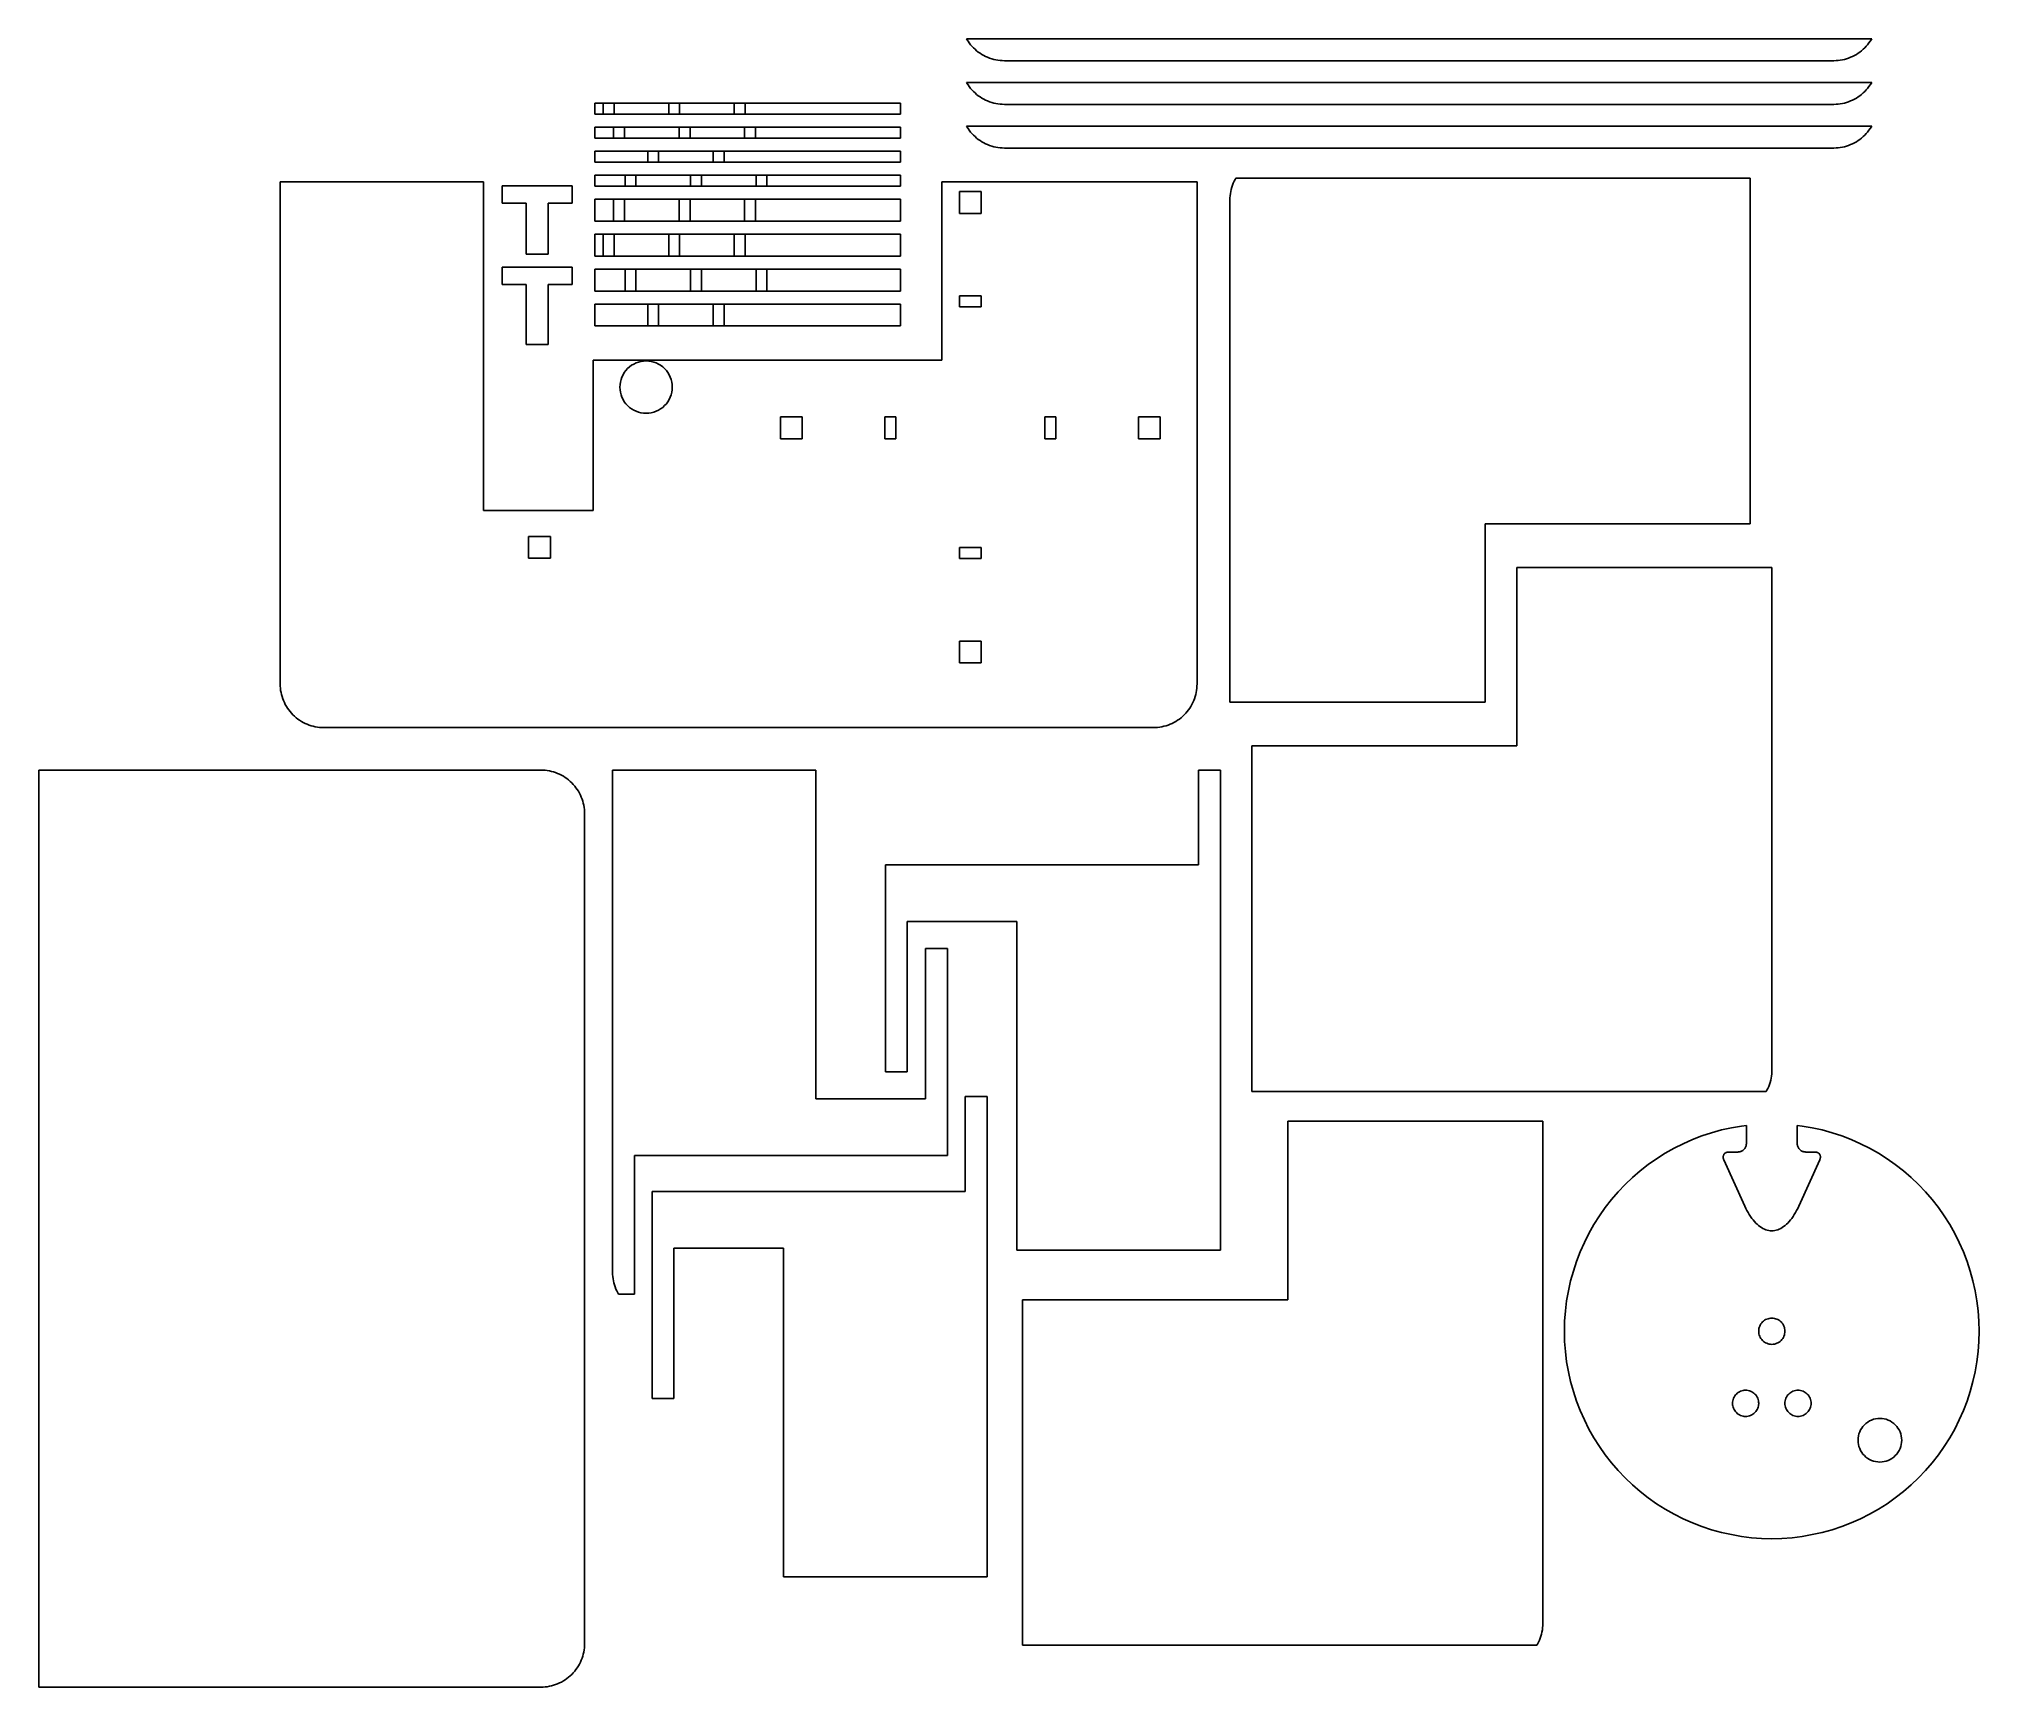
# Model space of a CAD drawing. Header units: millimetres. Extents: x 384 to 828, y -77 to 301.
import ezdxf

# ---------------------------------------------------------------- set-up
doc = ezdxf.new("R2010")
doc.units = ezdxf.units.MM
doc.header["$MEASUREMENT"] = 0
doc.layers.get('0').update_dxf_attribs({"linetype": 'CONTINUOUS'})

msp = doc.modelspace()

# ---------------------------------------------------------------- linework, layer by layer
at = {"color": 1}
for p, q in [((596.14, 300.55), (596.22, 300.41)), ((596.22, 300.41), (596.14, 300.55)), ((596.14, 300.55), (803.46, 300.55)), ((803.46, 300.55), (596.14, 300.55)), ((596.22, 300.41), (596.49, 300)), ((596.22, 300.41), (596.49, 300)), ((596.77, 299.6), (596.49, 300)), ((596.77, 299.6), (596.49, 300)), ((596.77, 299.6), (597.07, 299.21)), ((596.77, 299.6), (597.07, 299.21)), ((597.39, 298.84), (597.07, 299.21)), ((597.39, 298.84), (597.07, 299.21)), ((597.39, 298.84), (597.73, 298.48)), ((597.39, 298.84), (597.73, 298.48)), ((597.73, 298.48), (598.08, 298.15)), ((597.73, 298.48), (598.08, 298.15)), ((598.46, 297.82), (598.08, 298.15)), ((598.46, 297.82), (598.08, 298.15)), ((598.46, 297.82), (598.84, 297.52)), ((598.46, 297.82), (598.84, 297.52)), ((801.14, 297.82), (800.76, 297.52)), ((801.14, 297.82), (800.76, 297.52)), ((801.14, 297.82), (801.52, 298.15)), ((801.14, 297.82), (801.52, 298.15)), ((801.52, 298.15), (801.87, 298.48)), ((801.52, 298.15), (801.87, 298.48)), ((802.21, 298.84), (801.87, 298.48)), ((802.21, 298.84), (801.87, 298.48)), ((802.53, 299.21), (802.21, 298.84)), ((802.53, 299.21), (802.21, 298.84)), ((802.53, 299.21), (802.83, 299.6)), ((802.53, 299.21), (802.83, 299.6)), ((803.11, 300), (802.83, 299.6)), ((803.11, 300), (802.83, 299.6)), ((803.11, 300), (803.38, 300.41)), ((803.11, 300), (803.38, 300.41)), ((803.38, 300.41), (803.46, 300.55)), ((803.38, 300.41), (803.46, 300.55)), ((599.24, 297.24), (598.84, 297.52)), ((599.24, 297.24), (598.84, 297.52)), ((599.24, 297.24), (599.66, 296.98)), ((599.24, 297.24), (599.66, 296.98)), ((599.66, 296.98), (600.09, 296.74)), ((599.66, 296.98), (600.09, 296.74)), ((600.52, 296.51), (600.09, 296.74)), ((600.52, 296.51), (600.09, 296.74)), ((600.97, 296.32), (600.52, 296.51)), ((600.97, 296.32), (600.52, 296.51)), ((600.97, 296.32), (601.43, 296.14)), ((600.97, 296.32), (601.43, 296.14)), ((601.43, 296.14), (601.9, 295.99)), ((601.43, 296.14), (601.9, 295.99)), ((602.37, 295.85), (601.9, 295.99)), ((602.37, 295.85), (601.9, 295.99)), ((602.85, 295.75), (602.37, 295.85)), ((602.85, 295.75), (602.37, 295.85)), ((602.85, 295.75), (603.33, 295.66)), ((602.85, 295.75), (603.33, 295.66)), ((603.33, 295.66), (603.82, 295.6)), ((603.33, 295.66), (603.82, 295.6)), ((603.82, 295.6), (604.31, 295.57)), ((603.82, 295.6), (604.31, 295.57)), ((604.8, 295.55), (604.31, 295.57)), ((604.8, 295.55), (604.31, 295.57)), ((794.8, 295.55), (604.8, 295.55)), ((794.8, 295.55), (604.8, 295.55)), ((795.29, 295.57), (794.8, 295.55)), ((795.29, 295.57), (794.8, 295.55)), ((795.78, 295.6), (795.29, 295.57)), ((795.78, 295.6), (795.29, 295.57)), ((795.78, 295.6), (796.27, 295.66)), ((795.78, 295.6), (796.27, 295.66)), ((796.27, 295.66), (796.75, 295.75)), ((796.27, 295.66), (796.75, 295.75)), ((797.23, 295.85), (796.75, 295.75)), ((797.23, 295.85), (796.75, 295.75)), ((797.23, 295.85), (797.7, 295.99)), ((797.23, 295.85), (797.7, 295.99)), ((798.17, 296.14), (797.7, 295.99)), ((798.17, 296.14), (797.7, 295.99)), ((798.63, 296.32), (798.17, 296.14)), ((798.63, 296.32), (798.17, 296.14)), ((799.08, 296.51), (798.63, 296.32)), ((799.08, 296.51), (798.63, 296.32)), ((799.51, 296.74), (799.08, 296.51)), ((799.51, 296.74), (799.08, 296.51)), ((799.51, 296.74), (799.94, 296.98)), ((799.51, 296.74), (799.94, 296.98)), ((800.36, 297.24), (799.94, 296.98)), ((800.36, 297.24), (799.94, 296.98)), ((800.36, 297.24), (800.76, 297.52)), ((800.36, 297.24), (800.76, 297.52)), ((596.14, 290.55), (596.22, 290.41)), ((596.22, 290.41), (596.14, 290.55)), ((596.14, 290.55), (803.46, 290.55)), ((803.46, 290.55), (596.14, 290.55)), ((596.22, 290.41), (596.49, 290)), ((596.22, 290.41), (596.49, 290)), ((596.77, 289.6), (596.49, 290)), ((596.77, 289.6), (596.49, 290)), ((596.77, 289.6), (597.07, 289.21)), ((596.77, 289.6), (597.07, 289.21)), ((597.39, 288.84), (597.07, 289.21)), ((597.39, 288.84), (597.07, 289.21)), ((802.53, 289.21), (802.21, 288.84)), ((802.53, 289.21), (802.21, 288.84)), ((802.53, 289.21), (802.83, 289.6)), ((802.53, 289.21), (802.83, 289.6)), ((803.11, 290), (802.83, 289.6)), ((803.11, 290), (802.83, 289.6)), ((803.11, 290), (803.38, 290.41)), ((803.11, 290), (803.38, 290.41)), ((803.38, 290.41), (803.46, 290.55)), ((803.38, 290.41), (803.46, 290.55)), ((511.04, 285.81), (511.04, 283.31)), ((511.04, 285.81), (511.04, 283.31)), ((511.04, 285.81), (581.04, 285.81)), ((511.04, 285.81), (581.04, 285.81)), ((581.04, 283.31), (581.04, 285.81)), ((581.04, 285.81), (581.04, 283.31)), ((597.39, 288.84), (597.73, 288.48)), ((597.39, 288.84), (597.73, 288.48)), ((597.73, 288.48), (598.08, 288.15)), ((597.73, 288.48), (598.08, 288.15)), ((598.46, 287.82), (598.08, 288.15)), ((598.46, 287.82), (598.08, 288.15)), ((598.46, 287.82), (598.84, 287.52)), ((598.46, 287.82), (598.84, 287.52)), ((599.24, 287.24), (598.84, 287.52)), ((599.24, 287.24), (598.84, 287.52)), ((599.24, 287.24), (599.66, 286.98)), ((599.24, 287.24), (599.66, 286.98)), ((599.66, 286.98), (600.09, 286.74)), ((599.66, 286.98), (600.09, 286.74)), ((600.52, 286.51), (600.09, 286.74)), ((600.52, 286.51), (600.09, 286.74)), ((600.97, 286.32), (600.52, 286.51)), ((600.97, 286.32), (600.52, 286.51)), ((600.97, 286.32), (601.43, 286.14)), ((600.97, 286.32), (601.43, 286.14)), ((601.43, 286.14), (601.9, 285.99)), ((601.43, 286.14), (601.9, 285.99)), ((602.37, 285.85), (601.9, 285.99)), ((602.37, 285.85), (601.9, 285.99)), ((602.85, 285.75), (602.37, 285.85)), ((602.85, 285.75), (602.37, 285.85)), ((602.85, 285.75), (603.33, 285.66)), ((602.85, 285.75), (603.33, 285.66)), ((603.33, 285.66), (603.82, 285.6)), ((603.33, 285.66), (603.82, 285.6)), ((603.82, 285.6), (604.31, 285.57)), ((603.82, 285.6), (604.31, 285.57)), ((604.8, 285.55), (604.31, 285.57)), ((604.8, 285.55), (604.31, 285.57)), ((794.8, 285.55), (604.8, 285.55)), ((794.8, 285.55), (604.8, 285.55)), ((795.29, 285.57), (794.8, 285.55)), ((795.29, 285.57), (794.8, 285.55)), ((795.78, 285.6), (795.29, 285.57)), ((795.78, 285.6), (795.29, 285.57)), ((795.78, 285.6), (796.27, 285.66)), ((795.78, 285.6), (796.27, 285.66)), ((796.27, 285.66), (796.75, 285.75)), ((796.27, 285.66), (796.75, 285.75)), ((797.23, 285.85), (796.75, 285.75)), ((797.23, 285.85), (796.75, 285.75)), ((797.23, 285.85), (797.7, 285.99)), ((797.23, 285.85), (797.7, 285.99)), ((798.17, 286.14), (797.7, 285.99)), ((798.17, 286.14), (797.7, 285.99)), ((798.63, 286.32), (798.17, 286.14)), ((798.63, 286.32), (798.17, 286.14)), ((799.08, 286.51), (798.63, 286.32)), ((799.08, 286.51), (798.63, 286.32)), ((799.51, 286.74), (799.08, 286.51)), ((799.51, 286.74), (799.08, 286.51)), ((799.51, 286.74), (799.94, 286.98)), ((799.51, 286.74), (799.94, 286.98)), ((800.36, 287.24), (799.94, 286.98)), ((800.36, 287.24), (799.94, 286.98)), ((800.36, 287.24), (800.76, 287.52)), ((800.36, 287.24), (800.76, 287.52)), ((801.14, 287.82), (800.76, 287.52)), ((801.14, 287.82), (800.76, 287.52)), ((801.14, 287.82), (801.52, 288.15)), ((801.14, 287.82), (801.52, 288.15)), ((801.52, 288.15), (801.87, 288.48)), ((801.52, 288.15), (801.87, 288.48)), ((802.21, 288.84), (801.87, 288.48)), ((802.21, 288.84), (801.87, 288.48)), ((511.04, 283.31), (581.04, 283.31)), ((511.04, 283.31), (581.04, 283.31)), ((511.04, 277.81), (511.04, 280.31)), ((511.04, 277.81), (511.04, 280.31)), ((511.04, 280.31), (581.04, 280.31)), ((511.04, 280.31), (581.04, 280.31)), ((581.04, 277.81), (581.04, 280.31)), ((581.04, 277.81), (581.04, 280.31)), ((596.14, 280.55), (596.22, 280.41)), ((596.22, 280.41), (596.14, 280.55)), ((596.14, 280.55), (803.46, 280.55)), ((803.46, 280.55), (596.14, 280.55)), ((596.22, 280.41), (596.49, 280)), ((596.22, 280.41), (596.49, 280)), ((596.77, 279.6), (596.49, 280)), ((596.77, 279.6), (596.49, 280)), ((803.11, 280), (802.83, 279.6)), ((803.11, 280), (802.83, 279.6)), ((803.11, 280), (803.38, 280.41)), ((803.11, 280), (803.38, 280.41)), ((803.38, 280.41), (803.46, 280.55)), ((803.38, 280.41), (803.46, 280.55)), ((511.04, 277.81), (581.04, 277.81)), ((511.04, 277.81), (581.04, 277.81)), ((596.77, 279.6), (597.07, 279.21)), ((596.77, 279.6), (597.07, 279.21)), ((597.39, 278.84), (597.07, 279.21)), ((597.39, 278.84), (597.07, 279.21)), ((597.39, 278.84), (597.73, 278.48)), ((597.39, 278.84), (597.73, 278.48)), ((597.73, 278.48), (598.08, 278.15)), ((597.73, 278.48), (598.08, 278.15)), ((598.46, 277.82), (598.08, 278.15)), ((598.46, 277.82), (598.08, 278.15)), ((598.46, 277.82), (598.84, 277.52)), ((598.46, 277.82), (598.84, 277.52)), ((599.24, 277.24), (598.84, 277.52)), ((599.24, 277.24), (598.84, 277.52)), ((599.24, 277.24), (599.66, 276.98)), ((599.24, 277.24), (599.66, 276.98)), ((599.66, 276.98), (600.09, 276.74)), ((599.66, 276.98), (600.09, 276.74)), ((600.52, 276.51), (600.09, 276.74)), ((600.52, 276.51), (600.09, 276.74)), ((600.97, 276.32), (600.52, 276.51)), ((600.97, 276.32), (600.52, 276.51)), ((600.97, 276.32), (601.43, 276.14)), ((600.97, 276.32), (601.43, 276.14)), ((601.43, 276.14), (601.9, 275.99)), ((601.43, 276.14), (601.9, 275.99)), ((602.37, 275.85), (601.9, 275.99)), ((602.37, 275.85), (601.9, 275.99)), ((602.85, 275.75), (602.37, 275.85)), ((602.85, 275.75), (602.37, 275.85)), ((602.85, 275.75), (603.33, 275.66)), ((602.85, 275.75), (603.33, 275.66)), ((603.33, 275.66), (603.82, 275.6)), ((603.33, 275.66), (603.82, 275.6)), ((603.82, 275.6), (604.31, 275.57)), ((603.82, 275.6), (604.31, 275.57)), ((604.8, 275.55), (604.31, 275.57)), ((604.8, 275.55), (604.31, 275.57)), ((794.8, 275.55), (604.8, 275.55)), ((794.8, 275.55), (604.8, 275.55)), ((795.29, 275.57), (794.8, 275.55)), ((795.29, 275.57), (794.8, 275.55)), ((795.78, 275.6), (795.29, 275.57)), ((795.78, 275.6), (795.29, 275.57)), ((795.78, 275.6), (796.27, 275.66)), ((795.78, 275.6), (796.27, 275.66)), ((796.27, 275.66), (796.75, 275.75)), ((796.27, 275.66), (796.75, 275.75)), ((797.23, 275.85), (796.75, 275.75)), ((797.23, 275.85), (796.75, 275.75)), ((797.23, 275.85), (797.7, 275.99)), ((797.23, 275.85), (797.7, 275.99)), ((798.17, 276.14), (797.7, 275.99)), ((798.17, 276.14), (797.7, 275.99)), ((798.63, 276.32), (798.17, 276.14)), ((798.63, 276.32), (798.17, 276.14)), ((799.08, 276.51), (798.63, 276.32)), ((799.08, 276.51), (798.63, 276.32)), ((799.51, 276.74), (799.08, 276.51)), ((799.51, 276.74), (799.08, 276.51)), ((799.51, 276.74), (799.94, 276.98)), ((799.51, 276.74), (799.94, 276.98)), ((800.36, 277.24), (799.94, 276.98)), ((800.36, 277.24), (799.94, 276.98)), ((800.36, 277.24), (800.76, 277.52)), ((800.36, 277.24), (800.76, 277.52)), ((801.14, 277.82), (800.76, 277.52)), ((801.14, 277.82), (800.76, 277.52)), ((801.14, 277.82), (801.52, 278.15)), ((801.14, 277.82), (801.52, 278.15)), ((801.52, 278.15), (801.87, 278.48)), ((801.52, 278.15), (801.87, 278.48)), ((802.21, 278.84), (801.87, 278.48)), ((802.21, 278.84), (801.87, 278.48)), ((802.53, 279.21), (802.21, 278.84)), ((802.53, 279.21), (802.21, 278.84)), ((802.53, 279.21), (802.83, 279.6)), ((802.53, 279.21), (802.83, 279.6)), ((511.04, 274.81), (511.04, 272.31)), ((511.04, 274.81), (511.04, 272.31)), ((511.04, 274.81), (581.04, 274.81)), ((511.04, 274.81), (581.04, 274.81)), ((511.04, 272.31), (581.04, 272.31)), ((511.04, 272.31), (581.04, 272.31)), ((581.04, 274.81), (581.04, 272.31)), ((581.04, 274.81), (581.04, 272.31)), ((438.93, 267.83), (438.93, 152.83)), ((438.93, 267.83), (485.52, 267.83)), ((438.93, 267.83), (485.52, 267.83)), ((438.93, 267.83), (438.93, 152.83)), ((485.52, 192.54), (485.52, 267.83)), ((485.52, 192.54), (485.52, 267.83)), ((489.81, 266.89), (505.81, 266.89)), ((489.81, 266.89), (505.81, 266.89)), ((489.81, 262.89), (489.81, 266.89)), ((489.81, 262.89), (489.81, 266.89)), ((505.81, 262.89), (505.81, 266.89)), ((505.81, 262.89), (505.81, 266.89)), ((511.04, 266.81), (511.04, 269.31)), ((511.04, 266.81), (511.04, 269.31)), ((511.04, 269.31), (581.04, 269.31)), ((511.04, 269.31), (581.04, 269.31)), ((511.04, 266.81), (581.04, 266.81)), ((511.04, 266.81), (581.04, 266.81)), ((581.04, 269.31), (581.04, 266.81)), ((581.04, 266.81), (581.04, 269.31)), ((648.93, 267.83), (590.51, 267.83)), ((590.51, 267.83), (590.51, 226.98)), ((648.93, 267.83), (590.51, 267.83)), ((590.51, 226.98), (590.51, 267.83)), ((648.93, 267.83), (648.93, 152.83)), ((648.93, 267.83), (648.93, 152.83)), ((657.05, 267.02), (656.9, 266.55)), ((657.05, 267.02), (656.9, 266.55)), ((657.05, 267.02), (657.23, 267.48)), ((657.05, 267.02), (657.23, 267.48)), ((657.43, 267.93), (657.23, 267.48)), ((657.43, 267.93), (657.23, 267.48)), ((657.43, 267.93), (657.65, 268.37)), ((657.43, 267.93), (657.65, 268.37)), ((657.65, 268.37), (657.81, 268.65)), ((657.65, 268.37), (657.81, 268.65)), ((775.62, 268.65), (657.81, 268.65)), ((775.62, 268.65), (657.81, 268.65)), ((775.62, 268.65), (775.62, 236.88)), ((775.62, 268.65), (775.62, 236.88)), ((489.81, 262.89), (495.31, 262.89)), ((489.81, 262.89), (495.31, 262.89)), ((495.31, 262.89), (495.31, 251.27)), ((495.31, 262.89), (495.31, 251.27)), ((500.31, 262.89), (500.31, 251.27)), ((500.31, 262.89), (500.31, 251.27)), ((500.31, 262.89), (505.81, 262.89)), ((500.31, 262.89), (505.81, 262.89)), ((511.04, 258.81), (511.04, 263.81)), ((511.04, 258.81), (511.04, 263.81)), ((511.04, 263.81), (581.04, 263.81)), ((511.04, 263.81), (581.04, 263.81)), ((581.04, 258.81), (581.04, 263.81)), ((581.04, 258.81), (581.04, 263.81)), ((594.51, 265.59), (594.51, 260.59)), ((594.51, 265.59), (599.51, 265.59)), ((599.51, 260.59), (599.51, 265.59)), ((656.47, 263.65), (656.48, 264.14)), ((656.47, 263.65), (656.48, 264.14)), ((656.47, 148.65), (656.47, 263.65)), ((656.47, 148.65), (656.47, 263.65)), ((656.51, 264.63), (656.48, 264.14)), ((656.51, 264.63), (656.48, 264.14)), ((656.57, 265.12), (656.51, 264.63)), ((656.57, 265.12), (656.51, 264.63)), ((656.57, 265.12), (656.66, 265.6)), ((656.57, 265.12), (656.66, 265.6)), ((656.76, 266.08), (656.66, 265.6)), ((656.76, 266.08), (656.66, 265.6)), ((656.9, 266.55), (656.76, 266.08)), ((656.9, 266.55), (656.76, 266.08)), ((511.04, 258.81), (581.04, 258.81)), ((511.04, 258.81), (581.04, 258.81)), ((594.51, 260.59), (599.51, 260.59)), ((511.04, 250.81), (511.04, 255.81)), ((511.04, 250.81), (511.04, 255.81)), ((511.04, 255.81), (581.04, 255.81)), ((511.04, 255.81), (581.04, 255.81)), ((581.04, 250.81), (581.04, 255.81)), ((581.04, 250.81), (581.04, 255.81)), ((495.31, 251.27), (500.31, 251.27)), ((495.31, 251.27), (500.31, 251.27)), ((511.04, 250.81), (581.04, 250.81)), ((511.04, 250.81), (581.04, 250.81)), ((489.81, 248.27), (505.81, 248.27)), ((489.81, 248.27), (505.81, 248.27)), ((489.81, 244.27), (489.81, 248.27)), ((489.81, 244.27), (489.81, 248.27)), ((505.81, 244.27), (505.81, 248.27)), ((505.81, 244.27), (505.81, 248.27)), ((511.04, 242.81), (511.04, 247.81)), ((511.04, 242.81), (511.04, 247.81)), ((511.04, 247.81), (581.04, 247.81)), ((511.04, 247.81), (581.04, 247.81)), ((581.04, 242.81), (581.04, 247.81)), ((581.04, 242.81), (581.04, 247.81)), ((489.81, 244.27), (495.31, 244.27)), ((489.81, 244.27), (495.31, 244.27)), ((495.31, 244.27), (495.31, 230.55)), ((495.31, 244.27), (495.31, 230.55)), ((500.31, 244.27), (500.31, 230.55)), ((500.31, 244.27), (500.31, 230.55)), ((500.31, 244.27), (505.81, 244.27)), ((500.31, 244.27), (505.81, 244.27)), ((511.04, 242.81), (581.04, 242.81)), ((511.04, 242.81), (581.04, 242.81)), ((594.51, 239.17), (594.51, 241.67)), ((599.51, 241.67), (594.51, 241.67)), ((599.51, 241.67), (599.51, 239.17)), ((511.04, 239.81), (511.04, 234.81)), ((511.04, 239.81), (511.04, 234.81)), ((511.04, 239.81), (581.04, 239.81)), ((511.04, 239.81), (581.04, 239.81)), ((581.04, 239.81), (581.04, 234.81)), ((581.04, 239.81), (581.04, 234.81)), ((599.51, 239.17), (594.51, 239.17)), ((775.62, 236.88), (775.62, 189.51)), ((775.62, 189.51), (775.62, 236.88)), ((511.04, 234.81), (581.04, 234.81)), ((511.04, 234.81), (581.04, 234.81)), ((495.31, 230.55), (500.31, 230.55)), ((495.31, 230.55), (500.31, 230.55)), ((590.51, 226.98), (510.64, 226.98)), ((590.51, 226.98), (510.64, 226.98)), ((510.64, 192.54), (510.64, 226.98)), ((510.64, 192.54), (510.64, 226.98)), ((521.01, 226.54), (521.58, 226.69)), ((521.58, 226.69), (521.01, 226.54)), ((522.16, 226.77), (521.58, 226.69)), ((522.16, 226.77), (521.58, 226.69)), ((522.16, 226.77), (522.75, 226.8)), ((522.16, 226.77), (522.75, 226.8)), ((523.34, 226.77), (522.75, 226.8)), ((523.34, 226.77), (522.75, 226.8)), ((523.34, 226.77), (523.92, 226.69)), ((523.34, 226.77), (523.92, 226.69)), ((524.49, 226.54), (523.92, 226.69)), ((524.49, 226.54), (523.92, 226.69)), ((516.87, 221.97), (517.01, 222.54)), ((516.87, 221.97), (517.01, 222.54)), ((517.01, 222.54), (517.21, 223.1)), ((517.01, 222.54), (517.21, 223.1)), ((517.21, 223.1), (517.46, 223.63)), ((517.21, 223.1), (517.46, 223.63)), ((517.46, 223.63), (517.76, 224.13)), ((517.46, 223.63), (517.76, 224.13)), ((517.76, 224.13), (518.11, 224.61)), ((517.76, 224.13), (518.11, 224.61)), ((518.11, 224.61), (518.51, 225.04)), ((518.11, 224.61), (518.51, 225.04)), ((518.51, 225.04), (518.94, 225.44)), ((518.94, 225.44), (518.51, 225.04)), ((519.42, 225.79), (518.94, 225.44)), ((518.94, 225.44), (519.42, 225.79)), ((519.42, 225.79), (519.92, 226.09)), ((519.92, 226.09), (519.42, 225.79)), ((520.45, 226.34), (519.92, 226.09)), ((519.92, 226.09), (520.45, 226.34)), ((520.45, 226.34), (521.01, 226.54)), ((521.01, 226.54), (520.45, 226.34)), ((524.49, 226.54), (525.05, 226.34)), ((524.49, 226.54), (525.05, 226.34)), ((525.58, 226.09), (525.05, 226.34)), ((525.58, 226.09), (525.05, 226.34)), ((525.58, 226.09), (526.08, 225.79)), ((525.58, 226.09), (526.08, 225.79)), ((526.56, 225.44), (526.08, 225.79)), ((526.56, 225.44), (526.08, 225.79)), ((526.56, 225.44), (526.99, 225.04)), ((526.56, 225.44), (526.99, 225.04)), ((527.39, 224.61), (526.99, 225.04)), ((527.39, 224.61), (526.99, 225.04)), ((527.74, 224.13), (527.39, 224.61)), ((527.74, 224.13), (527.39, 224.61)), ((528.04, 223.63), (527.74, 224.13)), ((528.04, 223.63), (527.74, 224.13)), ((528.29, 223.1), (528.04, 223.63)), ((528.29, 223.1), (528.04, 223.63)), ((528.49, 222.54), (528.29, 223.1)), ((528.49, 222.54), (528.29, 223.1)), ((528.64, 221.97), (528.49, 222.54)), ((528.64, 221.97), (528.49, 222.54)), ((516.75, 220.8), (516.78, 221.39)), ((516.75, 220.8), (516.78, 221.39)), ((516.75, 220.8), (516.78, 220.21)), ((516.75, 220.8), (516.78, 220.21)), ((516.78, 221.39), (516.87, 221.97)), ((516.78, 221.39), (516.87, 221.97)), ((516.78, 220.21), (516.87, 219.63)), ((516.78, 220.21), (516.87, 219.63)), ((517.01, 219.06), (516.87, 219.63)), ((517.01, 219.06), (516.87, 219.63)), ((517.01, 219.06), (517.21, 218.51)), ((517.01, 219.06), (517.21, 218.51)), ((517.46, 217.97), (517.21, 218.51)), ((517.46, 217.97), (517.21, 218.51)), ((517.76, 217.47), (517.46, 217.97)), ((517.76, 217.47), (517.46, 217.97)), ((527.74, 217.47), (528.04, 217.97)), ((527.74, 217.47), (528.04, 217.97)), ((528.04, 217.97), (528.29, 218.51)), ((528.04, 217.97), (528.29, 218.51)), ((528.49, 219.06), (528.29, 218.51)), ((528.49, 219.06), (528.29, 218.51)), ((528.49, 219.06), (528.64, 219.63)), ((528.49, 219.06), (528.64, 219.63)), ((528.72, 221.39), (528.64, 221.97)), ((528.72, 221.39), (528.64, 221.97)), ((528.72, 220.21), (528.64, 219.63)), ((528.72, 220.21), (528.64, 219.63)), ((528.75, 220.8), (528.72, 221.39)), ((528.75, 220.8), (528.72, 221.39)), ((528.75, 220.8), (528.72, 220.21)), ((528.75, 220.8), (528.72, 220.21)), ((518.11, 217), (517.76, 217.47)), ((518.11, 217), (517.76, 217.47)), ((518.11, 217), (518.51, 216.56)), ((518.11, 217), (518.51, 216.56)), ((518.51, 216.56), (518.94, 216.16)), ((518.94, 216.16), (518.51, 216.56)), ((518.94, 216.16), (519.42, 215.81)), ((519.42, 215.81), (518.94, 216.16)), ((519.42, 215.81), (519.92, 215.51)), ((519.92, 215.51), (519.42, 215.81)), ((519.92, 215.51), (520.45, 215.26)), ((520.45, 215.26), (519.92, 215.51)), ((520.45, 215.26), (521.01, 215.06)), ((521.01, 215.06), (520.45, 215.26)), ((521.58, 214.92), (521.01, 215.06)), ((521.01, 215.06), (521.58, 214.92)), ((522.16, 214.83), (521.58, 214.92)), ((522.16, 214.83), (521.58, 214.92)), ((522.16, 214.83), (522.75, 214.8)), ((522.16, 214.83), (522.75, 214.8)), ((523.34, 214.83), (522.75, 214.8)), ((523.34, 214.83), (522.75, 214.8)), ((523.34, 214.83), (523.92, 214.92)), ((523.34, 214.83), (523.92, 214.92)), ((524.49, 215.06), (523.92, 214.92)), ((524.49, 215.06), (523.92, 214.92)), ((524.49, 215.06), (525.05, 215.26)), ((524.49, 215.06), (525.05, 215.26)), ((525.58, 215.51), (525.05, 215.26)), ((525.58, 215.51), (525.05, 215.26)), ((525.58, 215.51), (526.08, 215.81)), ((525.58, 215.51), (526.08, 215.81)), ((526.56, 216.16), (526.08, 215.81)), ((526.56, 216.16), (526.08, 215.81)), ((526.56, 216.16), (526.99, 216.56)), ((526.56, 216.16), (526.99, 216.56)), ((527.39, 217), (526.99, 216.56)), ((527.39, 217), (526.99, 216.56)), ((527.39, 217), (527.74, 217.47)), ((527.39, 217), (527.74, 217.47)), ((553.51, 208.97), (553.51, 213.97)), ((558.51, 213.97), (553.51, 213.97)), ((558.51, 213.97), (558.51, 208.97)), ((577.46, 213.97), (577.46, 208.97)), ((577.46, 213.97), (579.96, 213.97)), ((579.96, 208.97), (579.96, 213.97)), ((614.06, 213.97), (614.06, 208.97)), ((616.56, 213.97), (614.06, 213.97)), ((616.56, 208.97), (616.56, 213.97)), ((635.51, 208.97), (635.51, 213.97)), ((635.51, 213.97), (640.51, 213.97)), ((640.51, 213.97), (640.51, 208.97)), ((558.51, 208.97), (553.51, 208.97)), ((577.46, 208.97), (579.96, 208.97)), ((616.56, 208.97), (614.06, 208.97)), ((635.51, 208.97), (640.51, 208.97)), ((485.52, 192.54), (510.64, 192.54)), ((485.52, 192.54), (510.64, 192.54)), ((714.89, 189.51), (714.89, 148.65)), ((714.89, 148.65), (714.89, 189.51)), ((714.89, 189.51), (775.62, 189.51)), ((714.89, 189.51), (775.62, 189.51)), ((495.85, 186.61), (495.85, 181.61)), ((495.85, 186.61), (500.85, 186.61)), ((500.85, 181.61), (500.85, 186.61)), ((594.51, 184.07), (594.51, 181.57)), ((599.51, 184.07), (594.51, 184.07)), ((599.51, 181.57), (599.51, 184.07)), ((495.85, 181.61), (500.85, 181.61)), ((599.51, 181.57), (594.51, 181.57)), ((722.19, 138.65), (722.19, 179.51)), ((722.19, 179.51), (722.19, 138.65)), ((780.62, 179.51), (722.19, 179.51)), ((780.62, 179.51), (722.19, 179.51)), ((780.62, 179.51), (780.62, 64.51)), ((780.62, 179.51), (780.62, 64.51)), ((594.51, 157.64), (594.51, 162.64)), ((594.51, 162.64), (599.51, 162.64)), ((599.51, 162.64), (599.51, 157.64)), ((594.51, 157.64), (599.51, 157.64)), ((438.93, 152.83), (438.95, 152.34)), ((438.93, 152.83), (438.95, 152.34)), ((438.98, 151.85), (438.95, 152.34)), ((438.98, 151.85), (438.95, 152.34)), ((438.98, 151.85), (439.04, 151.37)), ((438.98, 151.85), (439.04, 151.37)), ((439.13, 150.88), (439.04, 151.37)), ((439.13, 150.88), (439.04, 151.37)), ((648.74, 150.88), (648.82, 151.37)), ((648.74, 150.88), (648.82, 151.37)), ((648.89, 151.85), (648.82, 151.37)), ((648.89, 151.85), (648.82, 151.37)), ((648.89, 151.85), (648.92, 152.34)), ((648.89, 151.85), (648.92, 152.34)), ((648.93, 152.83), (648.92, 152.34)), ((648.93, 152.83), (648.92, 152.34)), ((439.23, 150.4), (439.13, 150.88)), ((439.23, 150.4), (439.13, 150.88)), ((439.23, 150.4), (439.36, 149.93)), ((439.23, 150.4), (439.36, 149.93)), ((439.36, 149.93), (439.52, 149.46)), ((439.36, 149.93), (439.52, 149.46)), ((439.69, 149.01), (439.52, 149.46)), ((439.69, 149.01), (439.52, 149.46)), ((439.69, 149.01), (439.89, 148.56)), ((439.69, 149.01), (439.89, 148.56)), ((439.89, 148.56), (440.11, 148.12)), ((439.89, 148.56), (440.11, 148.12)), ((440.36, 147.69), (440.11, 148.12)), ((440.36, 147.69), (440.11, 148.12)), ((440.62, 147.28), (440.36, 147.69)), ((440.62, 147.28), (440.36, 147.69)), ((440.62, 147.28), (440.9, 146.88)), ((440.62, 147.28), (440.9, 146.88)), ((440.9, 146.88), (441.2, 146.49)), ((440.9, 146.88), (441.2, 146.49)), ((646.97, 146.88), (646.66, 146.49)), ((646.97, 146.88), (646.66, 146.49)), ((646.97, 146.88), (647.25, 147.28)), ((646.97, 146.88), (647.25, 147.28)), ((647.51, 147.69), (647.25, 147.28)), ((647.51, 147.69), (647.25, 147.28)), ((647.75, 148.12), (647.51, 147.69)), ((647.75, 148.12), (647.51, 147.69)), ((647.97, 148.56), (647.75, 148.12)), ((647.97, 148.56), (647.75, 148.12)), ((647.97, 148.56), (648.17, 149.01)), ((647.97, 148.56), (648.17, 149.01)), ((648.17, 149.01), (648.35, 149.46)), ((648.17, 149.01), (648.35, 149.46)), ((648.35, 149.46), (648.5, 149.93)), ((648.35, 149.46), (648.5, 149.93)), ((648.63, 150.4), (648.5, 149.93)), ((648.63, 150.4), (648.5, 149.93)), ((648.63, 150.4), (648.74, 150.88)), ((648.63, 150.4), (648.74, 150.88)), ((656.47, 148.65), (714.89, 148.65)), ((656.47, 148.65), (714.89, 148.65)), ((441.2, 146.49), (441.52, 146.12)), ((441.2, 146.49), (441.52, 146.12)), ((441.52, 146.12), (441.86, 145.76)), ((441.52, 146.12), (441.86, 145.76)), ((442.22, 145.42), (441.86, 145.76)), ((442.22, 145.42), (441.86, 145.76)), ((442.22, 145.42), (442.59, 145.1)), ((442.22, 145.42), (442.59, 145.1)), ((442.59, 145.1), (442.98, 144.8)), ((442.59, 145.1), (442.98, 144.8)), ((442.98, 144.8), (443.38, 144.52)), ((442.98, 144.8), (443.38, 144.52)), ((443.79, 144.26), (443.38, 144.52)), ((443.79, 144.26), (443.38, 144.52)), ((444.22, 144.01), (443.79, 144.26)), ((444.22, 144.01), (443.79, 144.26)), ((444.22, 144.01), (444.66, 143.79)), ((444.22, 144.01), (444.66, 143.79)), ((445.11, 143.59), (444.66, 143.79)), ((445.11, 143.59), (444.66, 143.79)), ((445.56, 143.42), (445.11, 143.59)), ((445.56, 143.42), (445.11, 143.59)), ((446.03, 143.26), (445.56, 143.42)), ((446.03, 143.26), (445.56, 143.42)), ((446.03, 143.26), (446.5, 143.13)), ((446.03, 143.26), (446.5, 143.13)), ((446.5, 143.13), (446.98, 143.03)), ((446.5, 143.13), (446.98, 143.03)), ((446.98, 143.03), (447.47, 142.94)), ((446.98, 143.03), (447.47, 142.94)), ((447.95, 142.88), (447.47, 142.94)), ((447.95, 142.88), (447.47, 142.94)), ((448.44, 142.85), (447.95, 142.88)), ((448.44, 142.85), (447.95, 142.88)), ((448.44, 142.85), (448.93, 142.83)), ((448.44, 142.85), (448.93, 142.83)), ((638.93, 142.83), (448.93, 142.83)), ((638.93, 142.83), (448.93, 142.83)), ((639.42, 142.85), (638.93, 142.83)), ((639.42, 142.85), (638.93, 142.83)), ((639.42, 142.85), (639.91, 142.88)), ((639.42, 142.85), (639.91, 142.88)), ((639.91, 142.88), (640.4, 142.94)), ((639.91, 142.88), (640.4, 142.94)), ((640.88, 143.03), (640.4, 142.94)), ((640.88, 143.03), (640.4, 142.94)), ((640.88, 143.03), (641.36, 143.13)), ((640.88, 143.03), (641.36, 143.13)), ((641.84, 143.26), (641.36, 143.13)), ((641.84, 143.26), (641.36, 143.13)), ((641.84, 143.26), (642.3, 143.42)), ((641.84, 143.26), (642.3, 143.42)), ((642.3, 143.42), (642.76, 143.59)), ((642.3, 143.42), (642.76, 143.59)), ((643.21, 143.79), (642.76, 143.59)), ((643.21, 143.79), (642.76, 143.59)), ((643.21, 143.79), (643.65, 144.01)), ((643.21, 143.79), (643.65, 144.01)), ((644.07, 144.26), (643.65, 144.01)), ((644.07, 144.26), (643.65, 144.01)), ((644.49, 144.52), (644.07, 144.26)), ((644.49, 144.52), (644.07, 144.26)), ((644.49, 144.52), (644.89, 144.8)), ((644.49, 144.52), (644.89, 144.8)), ((644.89, 144.8), (645.28, 145.1)), ((644.89, 144.8), (645.28, 145.1)), ((645.65, 145.42), (645.28, 145.1)), ((645.65, 145.42), (645.28, 145.1)), ((645.65, 145.42), (646, 145.76)), ((645.65, 145.42), (646, 145.76)), ((646, 145.76), (646.34, 146.12)), ((646, 145.76), (646.34, 146.12)), ((646.66, 146.49), (646.34, 146.12)), ((646.66, 146.49), (646.34, 146.12)), ((661.47, 91.29), (661.47, 138.65)), ((661.47, 138.65), (661.47, 91.29)), ((722.19, 138.65), (661.47, 138.65)), ((722.19, 138.65), (661.47, 138.65)), ((383.66, 133.12), (498.66, 133.12)), ((383.66, -76.88), (383.66, 133.12)), ((383.66, 133.12), (498.66, 133.12)), ((383.66, -76.88), (383.66, 133.12)), ((498.66, 133.12), (499.15, 133.1)), ((498.66, 133.12), (499.15, 133.1)), ((499.64, 133.07), (499.15, 133.1)), ((499.64, 133.07), (499.15, 133.1)), ((499.64, 133.07), (500.12, 133.01)), ((499.64, 133.07), (500.12, 133.01)), ((500.61, 132.92), (500.12, 133.01)), ((500.61, 132.92), (500.12, 133.01)), ((501.09, 132.82), (500.61, 132.92)), ((501.09, 132.82), (500.61, 132.92)), ((501.09, 132.82), (501.56, 132.68)), ((501.09, 132.82), (501.56, 132.68)), ((502.02, 132.53), (501.56, 132.68)), ((502.02, 132.53), (501.56, 132.68)), ((502.48, 132.35), (502.02, 132.53)), ((502.48, 132.35), (502.02, 132.53)), ((502.93, 132.16), (502.48, 132.35)), ((502.93, 132.16), (502.48, 132.35)), ((502.93, 132.16), (503.37, 131.93)), ((502.93, 132.16), (503.37, 131.93)), ((503.37, 131.93), (503.8, 131.69)), ((503.37, 131.93), (503.8, 131.69)), ((503.8, 131.69), (504.21, 131.43)), ((503.8, 131.69), (504.21, 131.43)), ((504.61, 131.15), (504.21, 131.43)), ((504.61, 131.15), (504.21, 131.43)), ((504.61, 131.15), (505, 130.85)), ((504.61, 131.15), (505, 130.85)), ((505, 130.85), (505.37, 130.52)), ((505, 130.85), (505.37, 130.52)), ((505.73, 130.19), (505.37, 130.52)), ((505.73, 130.19), (505.37, 130.52)), ((506.06, 129.83), (505.73, 130.19)), ((506.06, 129.83), (505.73, 130.19)), ((506.06, 129.83), (506.39, 129.46)), ((506.06, 129.83), (506.39, 129.46)), ((506.69, 129.07), (506.39, 129.46)), ((506.69, 129.07), (506.39, 129.46)), ((506.97, 128.67), (506.69, 129.07)), ((506.97, 128.67), (506.69, 129.07)), ((515.07, 133.12), (515.07, 18.12)), ((561.66, 133.12), (515.07, 133.12)), ((561.66, 133.12), (515.07, 133.12)), ((515.07, 133.12), (515.07, 18.12)), ((561.66, 133.12), (561.66, 57.83)), ((561.66, 133.12), (561.66, 57.83)), ((649.28, 111.38), (649.28, 133.12)), ((649.28, 111.38), (649.28, 133.12)), ((649.28, 133.12), (654.28, 133.12)), ((649.28, 133.12), (654.28, 133.12)), ((654.28, 23.15), (654.28, 133.12)), ((654.28, 23.15), (654.28, 133.12)), ((506.97, 128.67), (507.23, 128.26)), ((506.97, 128.67), (507.23, 128.26)), ((507.23, 128.26), (507.47, 127.83)), ((507.23, 128.26), (507.47, 127.83)), ((507.7, 127.39), (507.47, 127.83)), ((507.7, 127.39), (507.47, 127.83)), ((507.7, 127.39), (507.89, 126.94)), ((507.7, 127.39), (507.89, 126.94)), ((508.07, 126.48), (507.89, 126.94)), ((508.07, 126.48), (507.89, 126.94)), ((508.22, 126.02), (508.07, 126.48)), ((508.22, 126.02), (508.07, 126.48)), ((508.22, 126.02), (508.36, 125.55)), ((508.22, 126.02), (508.36, 125.55)), ((508.46, 125.07), (508.36, 125.55)), ((508.46, 125.07), (508.36, 125.55)), ((508.46, 125.07), (508.55, 124.58)), ((508.46, 125.07), (508.55, 124.58)), ((508.61, 124.1), (508.55, 124.58)), ((508.61, 124.1), (508.55, 124.58)), ((508.64, 123.61), (508.61, 124.1)), ((508.64, 123.61), (508.61, 124.1)), ((508.64, 123.61), (508.66, 123.12)), ((508.64, 123.61), (508.66, 123.12)), ((508.66, 123.12), (508.66, -66.88)), ((508.66, 123.12), (508.66, -66.88)), ((649.28, 111.38), (577.58, 111.38)), ((577.58, 111.38), (577.58, 64.01)), ((649.28, 111.38), (577.58, 111.38)), ((577.58, 111.38), (577.58, 64.01)), ((582.58, 98.44), (607.69, 98.44)), ((582.58, 98.44), (607.69, 98.44)), ((582.58, 98.44), (582.58, 64.01)), ((582.58, 98.44), (582.58, 64.01)), ((607.69, 23.15), (607.69, 98.44)), ((607.69, 23.15), (607.69, 98.44)), ((591.77, 92.26), (586.77, 92.26)), ((591.77, 92.26), (586.77, 92.26)), ((586.77, 57.83), (586.77, 92.26)), ((586.77, 57.83), (586.77, 92.26)), ((591.77, 92.26), (591.77, 44.89)), ((591.77, 44.89), (591.77, 92.26)), ((661.47, 59.51), (661.47, 91.29)), ((661.47, 59.51), (661.47, 91.29)), ((577.58, 64.01), (582.58, 64.01)), ((577.58, 64.01), (582.58, 64.01)), ((780.32, 62.08), (780.43, 62.56)), ((780.32, 62.08), (780.43, 62.56)), ((780.51, 63.04), (780.43, 62.56)), ((780.51, 63.04), (780.43, 62.56)), ((780.51, 63.04), (780.57, 63.53)), ((780.51, 63.04), (780.57, 63.53)), ((780.57, 63.53), (780.61, 64.02)), ((780.57, 63.53), (780.61, 64.02)), ((780.62, 64.51), (780.61, 64.02)), ((780.62, 64.51), (780.61, 64.02)), ((561.66, 57.83), (586.77, 57.83)), ((561.66, 57.83), (586.77, 57.83)), ((595.83, 36.6), (595.83, 58.35)), ((595.83, 36.6), (595.83, 58.35)), ((595.83, 58.35), (600.83, 58.35)), ((595.83, 58.35), (600.83, 58.35)), ((600.83, -51.62), (600.83, 58.35)), ((600.83, -51.62), (600.83, 58.35)), ((779.27, 59.51), (661.47, 59.51)), ((779.27, 59.51), (661.47, 59.51)), ((779.44, 59.8), (779.27, 59.51)), ((779.44, 59.8), (779.27, 59.51)), ((779.66, 60.23), (779.44, 59.8)), ((779.66, 60.23), (779.44, 59.8)), ((779.66, 60.23), (779.86, 60.68)), ((779.66, 60.23), (779.86, 60.68)), ((780.03, 61.14), (779.86, 60.68)), ((780.03, 61.14), (779.86, 60.68)), ((780.03, 61.14), (780.19, 61.61)), ((780.03, 61.14), (780.19, 61.61)), ((780.19, 61.61), (780.32, 62.08)), ((780.19, 61.61), (780.32, 62.08)), ((669.71, 11.84), (669.71, 52.7)), ((669.71, 52.7), (669.71, 11.84)), ((728.13, 52.7), (669.71, 52.7)), ((728.13, 52.7), (669.71, 52.7)), ((728.13, 52.7), (728.13, -62.3)), ((728.13, 52.7), (728.13, -62.3)), ((764.57, 49.35), (762.4, 48.51)), ((764.57, 49.35), (762.4, 48.51)), ((766.79, 50.08), (764.57, 49.35)), ((766.79, 50.08), (764.57, 49.35)), ((769.04, 50.7), (766.79, 50.08)), ((769.04, 50.7), (766.79, 50.08)), ((771.31, 51.21), (769.04, 50.7)), ((771.31, 51.21), (769.04, 50.7)), ((773.61, 51.61), (771.31, 51.21)), ((771.31, 51.21), (773.61, 51.61)), ((773.61, 51.61), (774.76, 51.75)), ((773.61, 51.61), (774.76, 51.75)), ((774.76, 51.75), (774.76, 47.66)), ((774.76, 51.75), (774.76, 47.66)), ((787.55, 51.61), (786.39, 51.75)), ((786.39, 51.75), (786.39, 47.66)), ((787.55, 51.61), (786.39, 51.75)), ((786.39, 51.75), (786.39, 47.66)), ((789.84, 51.21), (787.55, 51.61)), ((789.84, 51.21), (787.55, 51.61)), ((792.12, 50.7), (789.84, 51.21)), ((792.12, 50.7), (789.84, 51.21)), ((794.37, 50.08), (792.12, 50.7)), ((794.37, 50.08), (792.12, 50.7)), ((796.58, 49.35), (794.37, 50.08)), ((796.58, 49.35), (794.37, 50.08)), ((798.75, 48.51), (796.58, 49.35)), ((798.75, 48.51), (796.58, 49.35)), ((520.07, 13.12), (520.07, 44.89)), ((520.07, 13.12), (520.07, 44.89)), ((520.07, 44.89), (591.77, 44.89)), ((520.07, 44.89), (591.77, 44.89)), ((756.16, 45.36), (754.19, 44.12)), ((756.16, 45.36), (754.19, 44.12)), ((758.19, 46.51), (756.16, 45.36)), ((758.19, 46.51), (756.16, 45.36)), ((760.27, 47.56), (758.19, 46.51)), ((760.27, 47.56), (758.19, 46.51)), ((762.4, 48.51), (760.27, 47.56)), ((762.4, 48.51), (760.27, 47.56)), ((769.45, 44.54), (769.46, 44.67)), ((769.46, 44.67), (769.45, 44.54)), ((769.46, 44.4), (769.45, 44.54)), ((769.45, 44.54), (769.46, 44.4)), ((769.46, 44.67), (769.48, 44.79)), ((769.48, 44.79), (769.46, 44.67)), ((769.48, 44.79), (769.51, 44.91)), ((769.51, 44.91), (769.48, 44.79)), ((769.51, 44.91), (769.56, 45.02)), ((769.56, 45.02), (769.51, 44.91)), ((769.56, 45.02), (769.61, 45.13)), ((769.61, 45.13), (769.56, 45.02)), ((769.69, 45.23), (769.61, 45.13)), ((769.61, 45.13), (769.69, 45.23)), ((769.77, 45.31), (769.69, 45.23)), ((769.69, 45.23), (769.77, 45.31)), ((769.86, 45.39), (769.77, 45.31)), ((769.77, 45.31), (769.86, 45.39)), ((769.97, 45.46), (769.86, 45.39)), ((769.86, 45.39), (769.97, 45.46)), ((770.08, 45.52), (769.97, 45.46)), ((769.97, 45.46), (770.08, 45.52)), ((770.21, 45.57), (770.08, 45.52)), ((770.08, 45.52), (770.21, 45.57)), ((770.34, 45.61), (770.21, 45.57)), ((770.21, 45.57), (770.34, 45.61)), ((770.34, 45.61), (770.48, 45.64)), ((770.48, 45.64), (770.34, 45.61)), ((770.48, 45.64), (770.63, 45.66)), ((770.63, 45.66), (770.48, 45.64)), ((770.79, 45.66), (770.63, 45.66)), ((770.79, 45.66), (770.63, 45.66)), ((772.76, 45.66), (770.79, 45.66)), ((772.76, 45.66), (770.79, 45.66)), ((772.76, 45.66), (772.92, 45.67)), ((772.76, 45.66), (772.92, 45.67)), ((772.92, 45.67), (773.08, 45.69)), ((773.08, 45.69), (772.92, 45.67)), ((773.23, 45.72), (773.08, 45.69)), ((773.08, 45.69), (773.23, 45.72)), ((773.38, 45.76), (773.23, 45.72)), ((773.23, 45.72), (773.38, 45.76)), ((773.53, 45.81), (773.38, 45.76)), ((773.38, 45.76), (773.53, 45.81)), ((773.53, 45.81), (773.67, 45.88)), ((773.67, 45.88), (773.53, 45.81)), ((773.67, 45.88), (773.81, 45.96)), ((773.81, 45.96), (773.67, 45.88)), ((773.81, 45.96), (773.94, 46.04)), ((773.94, 46.04), (773.81, 45.96)), ((773.94, 46.04), (774.06, 46.14)), ((774.06, 46.14), (773.94, 46.04)), ((774.06, 46.14), (774.18, 46.25)), ((774.18, 46.25), (774.06, 46.14)), ((774.29, 46.36), (774.18, 46.25)), ((774.18, 46.25), (774.29, 46.36)), ((774.38, 46.49), (774.29, 46.36)), ((774.29, 46.36), (774.38, 46.49)), ((774.47, 46.62), (774.38, 46.49)), ((774.38, 46.49), (774.47, 46.62)), ((774.55, 46.75), (774.47, 46.62)), ((774.47, 46.62), (774.55, 46.75)), ((774.55, 46.75), (774.61, 46.9)), ((774.61, 46.9), (774.55, 46.75)), ((774.61, 46.9), (774.67, 47.04)), ((774.67, 47.04), (774.61, 46.9)), ((774.67, 47.04), (774.71, 47.2)), ((774.71, 47.2), (774.67, 47.04)), ((774.71, 47.2), (774.74, 47.35)), ((774.74, 47.35), (774.71, 47.2)), ((774.76, 47.51), (774.74, 47.35)), ((774.74, 47.35), (774.76, 47.51)), ((774.76, 47.66), (774.76, 47.51)), ((774.76, 47.66), (774.76, 47.51)), ((786.39, 47.66), (786.4, 47.51)), ((786.39, 47.66), (786.4, 47.51)), ((786.4, 47.51), (786.41, 47.35)), ((786.41, 47.35), (786.4, 47.51)), ((786.41, 47.35), (786.44, 47.2)), ((786.44, 47.2), (786.41, 47.35)), ((786.44, 47.2), (786.49, 47.04)), ((786.49, 47.04), (786.44, 47.2)), ((786.49, 47.04), (786.54, 46.9)), ((786.54, 46.9), (786.49, 47.04)), ((786.61, 46.75), (786.54, 46.9)), ((786.54, 46.9), (786.61, 46.75)), ((786.68, 46.62), (786.61, 46.75)), ((786.61, 46.75), (786.68, 46.62)), ((786.77, 46.49), (786.68, 46.62)), ((786.68, 46.62), (786.77, 46.49)), ((786.87, 46.36), (786.77, 46.49)), ((786.77, 46.49), (786.87, 46.36)), ((786.87, 46.36), (786.98, 46.25)), ((786.98, 46.25), (786.87, 46.36)), ((786.98, 46.25), (787.09, 46.14)), ((787.09, 46.14), (786.98, 46.25)), ((787.09, 46.14), (787.21, 46.04)), ((787.21, 46.04), (787.09, 46.14)), ((787.21, 46.04), (787.34, 45.96)), ((787.34, 45.96), (787.21, 46.04)), ((787.48, 45.88), (787.34, 45.96)), ((787.34, 45.96), (787.48, 45.88)), ((787.62, 45.81), (787.48, 45.88)), ((787.48, 45.88), (787.62, 45.81)), ((787.77, 45.76), (787.62, 45.81)), ((787.62, 45.81), (787.77, 45.76)), ((787.77, 45.76), (787.92, 45.72)), ((787.92, 45.72), (787.77, 45.76)), ((787.92, 45.72), (788.08, 45.69)), ((788.08, 45.69), (787.92, 45.72)), ((788.08, 45.69), (788.23, 45.67)), ((788.23, 45.67), (788.08, 45.69)), ((788.39, 45.66), (788.23, 45.67)), ((788.39, 45.66), (788.23, 45.67)), ((788.39, 45.66), (790.37, 45.66)), ((788.39, 45.66), (790.37, 45.66)), ((790.37, 45.66), (790.52, 45.66)), ((790.37, 45.66), (790.52, 45.66)), ((790.52, 45.66), (790.67, 45.64)), ((790.67, 45.64), (790.52, 45.66)), ((790.67, 45.64), (790.81, 45.61)), ((790.81, 45.61), (790.67, 45.64)), ((790.81, 45.61), (790.94, 45.57)), ((790.94, 45.57), (790.81, 45.61)), ((790.94, 45.57), (791.07, 45.52)), ((791.07, 45.52), (790.94, 45.57)), ((791.18, 45.46), (791.07, 45.52)), ((791.07, 45.52), (791.18, 45.46)), ((791.29, 45.39), (791.18, 45.46)), ((791.18, 45.46), (791.29, 45.39)), ((791.38, 45.31), (791.29, 45.39)), ((791.29, 45.39), (791.38, 45.31)), ((791.47, 45.23), (791.38, 45.31)), ((791.38, 45.31), (791.47, 45.23)), ((791.54, 45.13), (791.47, 45.23)), ((791.47, 45.23), (791.54, 45.13)), ((791.6, 45.02), (791.54, 45.13)), ((791.54, 45.13), (791.6, 45.02)), ((791.64, 44.91), (791.6, 45.02)), ((791.6, 45.02), (791.64, 44.91)), ((791.64, 44.91), (791.68, 44.79)), ((791.68, 44.79), (791.64, 44.91)), ((791.68, 44.79), (791.7, 44.67)), ((791.7, 44.67), (791.68, 44.79)), ((791.7, 44.67), (791.71, 44.54)), ((791.71, 44.54), (791.7, 44.67)), ((791.71, 44.54), (791.7, 44.4)), ((791.7, 44.4), (791.71, 44.54)), ((800.89, 47.56), (798.75, 48.51)), ((800.89, 47.56), (798.75, 48.51)), ((802.97, 46.51), (800.89, 47.56)), ((802.97, 46.51), (800.89, 47.56)), ((805, 45.36), (802.97, 46.51)), ((805, 45.36), (802.97, 46.51)), ((806.97, 44.12), (805, 45.36)), ((806.97, 44.12), (805, 45.36)), ((750.44, 41.34), (748.68, 39.82)), ((750.44, 41.34), (748.68, 39.82)), ((752.28, 42.78), (750.44, 41.34)), ((752.28, 42.78), (750.44, 41.34)), ((754.19, 44.12), (752.28, 42.78)), ((754.19, 44.12), (752.28, 42.78)), ((769.47, 44.27), (769.46, 44.4)), ((769.46, 44.4), (769.47, 44.27)), ((769.51, 44.13), (769.47, 44.27)), ((769.47, 44.27), (769.51, 44.13)), ((769.55, 43.98), (769.51, 44.13)), ((769.51, 44.13), (769.55, 43.98)), ((769.61, 43.84), (769.55, 43.98)), ((769.61, 43.84), (769.55, 43.98)), ((769.61, 43.84), (774.39, 33.29)), ((769.61, 43.84), (774.39, 33.29)), ((791.54, 43.84), (786.76, 33.29)), ((791.54, 43.84), (786.76, 33.29)), ((791.54, 43.84), (791.6, 43.98)), ((791.54, 43.84), (791.6, 43.98)), ((791.65, 44.13), (791.6, 43.98)), ((791.6, 43.98), (791.65, 44.13)), ((791.68, 44.27), (791.65, 44.13)), ((791.65, 44.13), (791.68, 44.27)), ((791.7, 44.4), (791.68, 44.27)), ((791.68, 44.27), (791.7, 44.4)), ((808.87, 42.78), (806.97, 44.12)), ((808.87, 42.78), (806.97, 44.12)), ((810.71, 41.34), (808.87, 42.78)), ((810.71, 41.34), (808.87, 42.78)), ((812.48, 39.82), (810.71, 41.34)), ((812.48, 39.82), (810.71, 41.34)), ((595.83, 36.6), (524.13, 36.6)), ((524.13, 36.6), (524.13, -10.76)), ((595.83, 36.6), (524.13, 36.6)), ((524.13, 36.6), (524.13, -10.76)), ((745.38, 36.52), (743.86, 34.76)), ((745.38, 36.52), (743.86, 34.76)), ((746.99, 38.21), (745.38, 36.52)), ((746.99, 38.21), (745.38, 36.52)), ((748.68, 39.82), (746.99, 38.21)), ((748.68, 39.82), (746.99, 38.21)), ((814.16, 38.21), (812.48, 39.82)), ((814.16, 38.21), (812.48, 39.82)), ((815.77, 36.52), (814.16, 38.21)), ((815.77, 36.52), (814.16, 38.21)), ((817.3, 34.76), (815.77, 36.52)), ((817.3, 34.76), (815.77, 36.52)), ((742.42, 32.92), (741.08, 31.01)), ((742.42, 32.92), (741.08, 31.01)), ((743.86, 34.76), (742.42, 32.92)), ((743.86, 34.76), (742.42, 32.92)), ((774.39, 33.29), (774.64, 32.76)), ((774.39, 33.29), (774.64, 32.76)), ((774.89, 32.26), (774.64, 32.76)), ((774.64, 32.76), (774.89, 32.26)), ((775.16, 31.78), (774.89, 32.26)), ((774.89, 32.26), (775.16, 31.78)), ((775.43, 31.32), (775.16, 31.78)), ((775.16, 31.78), (775.43, 31.32)), ((775.43, 31.32), (775.72, 30.88)), ((775.72, 30.88), (775.43, 31.32)), ((785.72, 31.32), (785.44, 30.88)), ((785.44, 30.88), (785.72, 31.32)), ((785.72, 31.32), (785.99, 31.78)), ((785.99, 31.78), (785.72, 31.32)), ((785.99, 31.78), (786.26, 32.26)), ((786.26, 32.26), (785.99, 31.78)), ((786.26, 32.26), (786.52, 32.76)), ((786.52, 32.76), (786.26, 32.26)), ((786.76, 33.29), (786.52, 32.76)), ((786.76, 33.29), (786.52, 32.76)), ((818.73, 32.92), (817.3, 34.76)), ((818.73, 32.92), (817.3, 34.76)), ((820.07, 31.01), (818.73, 32.92)), ((820.07, 31.01), (818.73, 32.92)), ((738.69, 27.01), (737.64, 24.93)), ((738.69, 27.01), (737.64, 24.93)), ((739.83, 29.04), (738.69, 27.01)), ((739.83, 29.04), (738.69, 27.01)), ((741.08, 31.01), (739.83, 29.04)), ((741.08, 31.01), (739.83, 29.04)), ((775.72, 30.88), (776.01, 30.47)), ((776.01, 30.47), (775.72, 30.88)), ((776.01, 30.47), (776.3, 30.09)), ((776.3, 30.09), (776.01, 30.47)), ((776.6, 29.73), (776.3, 30.09)), ((776.3, 30.09), (776.6, 29.73)), ((776.91, 29.4), (776.6, 29.73)), ((776.6, 29.73), (776.91, 29.4)), ((777.23, 29.1), (776.91, 29.4)), ((776.91, 29.4), (777.23, 29.1)), ((777.55, 28.82), (777.23, 29.1)), ((777.23, 29.1), (777.55, 28.82)), ((777.55, 28.82), (777.87, 28.57)), ((777.87, 28.57), (777.55, 28.82)), ((777.87, 28.57), (778.2, 28.35)), ((778.2, 28.35), (777.87, 28.57)), ((778.2, 28.35), (778.53, 28.16)), ((778.53, 28.16), (778.2, 28.35)), ((778.53, 28.16), (778.87, 28)), ((778.87, 28), (778.53, 28.16)), ((779.21, 27.87), (778.87, 28)), ((778.87, 28), (779.21, 27.87)), ((779.55, 27.76), (779.21, 27.87)), ((779.21, 27.87), (779.55, 27.76)), ((779.89, 27.69), (779.55, 27.76)), ((779.55, 27.76), (779.89, 27.69)), ((780.23, 27.64), (779.89, 27.69)), ((779.89, 27.69), (780.23, 27.64)), ((780.58, 27.63), (780.23, 27.64)), ((780.23, 27.64), (780.58, 27.63)), ((780.58, 27.63), (780.92, 27.64)), ((780.92, 27.64), (780.58, 27.63)), ((780.92, 27.64), (781.26, 27.69)), ((781.26, 27.69), (780.92, 27.64)), ((781.26, 27.69), (781.61, 27.76)), ((781.61, 27.76), (781.26, 27.69)), ((781.95, 27.87), (781.61, 27.76)), ((781.61, 27.76), (781.95, 27.87)), ((782.28, 28), (781.95, 27.87)), ((781.95, 27.87), (782.28, 28)), ((782.62, 28.16), (782.28, 28)), ((782.28, 28), (782.62, 28.16)), ((782.95, 28.35), (782.62, 28.16)), ((782.62, 28.16), (782.95, 28.35)), ((782.95, 28.35), (783.28, 28.57)), ((783.28, 28.57), (782.95, 28.35)), ((783.28, 28.57), (783.61, 28.82)), ((783.61, 28.82), (783.28, 28.57)), ((783.61, 28.82), (783.93, 29.1)), ((783.93, 29.1), (783.61, 28.82)), ((783.93, 29.1), (784.24, 29.4)), ((784.24, 29.4), (783.93, 29.1)), ((784.55, 29.73), (784.24, 29.4)), ((784.24, 29.4), (784.55, 29.73)), ((784.85, 30.09), (784.55, 29.73)), ((784.55, 29.73), (784.85, 30.09)), ((785.15, 30.47), (784.85, 30.09)), ((784.85, 30.09), (785.15, 30.47)), ((785.44, 30.88), (785.15, 30.47)), ((785.15, 30.47), (785.44, 30.88)), ((821.32, 29.04), (820.07, 31.01)), ((821.32, 29.04), (820.07, 31.01)), ((822.47, 27.01), (821.32, 29.04)), ((822.47, 27.01), (821.32, 29.04)), ((823.52, 24.93), (822.47, 27.01)), ((823.52, 24.93), (822.47, 27.01)), ((529.13, 23.67), (554.24, 23.67)), ((529.13, 23.67), (554.24, 23.67)), ((529.13, 23.67), (529.13, -10.76)), ((529.13, 23.67), (529.13, -10.76)), ((554.24, -51.62), (554.24, 23.67)), ((554.24, -51.62), (554.24, 23.67)), ((654.28, 23.15), (607.69, 23.15)), ((654.28, 23.15), (607.69, 23.15)), ((736.69, 22.8), (735.85, 20.62)), ((736.69, 22.8), (735.85, 20.62)), ((737.64, 24.93), (736.69, 22.8)), ((737.64, 24.93), (736.69, 22.8)), ((824.46, 22.8), (823.52, 24.93)), ((824.46, 22.8), (823.52, 24.93)), ((825.3, 20.62), (824.46, 22.8)), ((825.3, 20.62), (824.46, 22.8)), ((515.07, 18.12), (515.08, 17.62)), ((515.07, 18.12), (515.08, 17.62)), ((735.12, 18.41), (734.5, 16.16)), ((735.12, 18.41), (734.5, 16.16)), ((735.85, 20.62), (735.12, 18.41)), ((735.85, 20.62), (735.12, 18.41)), ((826.03, 18.41), (825.3, 20.62)), ((826.03, 18.41), (825.3, 20.62)), ((826.65, 16.16), (826.03, 18.41)), ((826.65, 16.16), (826.03, 18.41)), ((515.08, 17.62), (515.12, 17.14)), ((515.08, 17.62), (515.12, 17.14)), ((515.18, 16.65), (515.12, 17.14)), ((515.18, 16.65), (515.12, 17.14)), ((515.26, 16.16), (515.18, 16.65)), ((515.26, 16.16), (515.18, 16.65)), ((515.26, 16.16), (515.37, 15.69)), ((515.26, 16.16), (515.37, 15.69)), ((515.37, 15.69), (515.5, 15.21)), ((515.37, 15.69), (515.5, 15.21)), ((515.65, 14.75), (515.5, 15.21)), ((515.65, 14.75), (515.5, 15.21)), ((515.83, 14.29), (515.65, 14.75)), ((515.83, 14.29), (515.65, 14.75)), ((515.83, 14.29), (516.03, 13.84)), ((515.83, 14.29), (516.03, 13.84)), ((516.03, 13.84), (516.25, 13.4)), ((516.03, 13.84), (516.25, 13.4)), ((516.41, 13.12), (516.25, 13.4)), ((516.41, 13.12), (516.25, 13.4)), ((733.99, 13.89), (733.59, 11.59)), ((733.99, 13.89), (733.59, 11.59)), ((734.5, 16.16), (733.99, 13.89)), ((734.5, 16.16), (733.99, 13.89)), ((827.16, 13.89), (826.65, 16.16)), ((827.16, 13.89), (826.65, 16.16)), ((827.56, 11.59), (827.16, 13.89)), ((827.56, 11.59), (827.16, 13.89)), ((520.07, 13.12), (516.41, 13.12)), ((520.07, 13.12), (516.41, 13.12)), ((608.98, -35.52), (608.98, 11.84)), ((608.98, 11.84), (608.98, -35.52)), ((669.71, 11.84), (608.98, 11.84)), ((669.71, 11.84), (608.98, 11.84)), ((733.31, 9.28), (733.13, 6.95)), ((733.31, 9.28), (733.13, 6.95)), ((733.59, 11.59), (733.31, 9.28)), ((733.59, 11.59), (733.31, 9.28)), ((827.85, 9.28), (827.56, 11.59)), ((827.85, 9.28), (827.56, 11.59)), ((828.02, 6.95), (827.85, 9.28)), ((828.02, 6.95), (827.85, 9.28)), ((733.13, 6.95), (733.08, 4.62)), ((733.13, 6.95), (733.08, 4.62)), ((733.08, 4.62), (733.13, 2.29)), ((733.08, 4.62), (733.13, 2.29)), ((777.59, 4.92), (777.58, 4.62)), ((777.59, 4.92), (777.58, 4.62)), ((777.58, 4.62), (777.59, 4.33)), ((777.58, 4.62), (777.59, 4.33)), ((777.59, 4.92), (777.63, 5.21)), ((777.59, 4.92), (777.63, 5.21)), ((777.71, 5.49), (777.63, 5.21)), ((777.71, 5.49), (777.63, 5.21)), ((777.81, 5.77), (777.71, 5.49)), ((777.81, 5.77), (777.71, 5.49)), ((777.93, 6.04), (777.81, 5.77)), ((777.93, 6.04), (777.81, 5.77)), ((777.93, 6.04), (778.08, 6.29)), ((777.93, 6.04), (778.08, 6.29)), ((778.08, 6.29), (778.26, 6.53)), ((778.08, 6.29), (778.26, 6.53)), ((778.26, 6.53), (778.46, 6.74)), ((778.26, 6.53), (778.46, 6.74)), ((778.46, 6.74), (778.67, 6.94)), ((778.46, 6.74), (778.67, 6.94)), ((778.91, 7.12), (778.67, 6.94)), ((778.91, 7.12), (778.67, 6.94)), ((778.91, 7.12), (779.16, 7.27)), ((778.91, 7.12), (779.16, 7.27)), ((779.43, 7.39), (779.16, 7.27)), ((779.43, 7.39), (779.16, 7.27)), ((779.43, 7.39), (779.71, 7.49)), ((779.43, 7.39), (779.71, 7.49)), ((779.71, 7.49), (779.99, 7.57)), ((779.71, 7.49), (779.99, 7.57)), ((780.28, 7.61), (779.99, 7.57)), ((780.28, 7.61), (779.99, 7.57)), ((780.58, 7.62), (780.28, 7.61)), ((780.58, 7.62), (780.28, 7.61)), ((780.58, 7.62), (780.87, 7.61)), ((780.58, 7.62), (780.87, 7.61)), ((780.87, 7.61), (781.16, 7.57)), ((780.87, 7.61), (781.16, 7.57)), ((781.16, 7.57), (781.45, 7.49)), ((781.16, 7.57), (781.45, 7.49)), ((781.45, 7.49), (781.72, 7.39)), ((781.45, 7.49), (781.72, 7.39)), ((781.99, 7.27), (781.72, 7.39)), ((781.99, 7.27), (781.72, 7.39)), ((781.99, 7.27), (782.24, 7.12)), ((781.99, 7.27), (782.24, 7.12)), ((782.48, 6.94), (782.24, 7.12)), ((782.48, 6.94), (782.24, 7.12)), ((782.48, 6.94), (782.7, 6.74)), ((782.48, 6.94), (782.7, 6.74)), ((782.9, 6.53), (782.7, 6.74)), ((782.9, 6.53), (782.7, 6.74)), ((782.9, 6.53), (783.07, 6.29)), ((782.9, 6.53), (783.07, 6.29)), ((783.07, 6.29), (783.22, 6.04)), ((783.07, 6.29), (783.22, 6.04)), ((783.35, 5.77), (783.22, 6.04)), ((783.35, 5.77), (783.22, 6.04)), ((783.35, 5.77), (783.45, 5.49)), ((783.35, 5.77), (783.45, 5.49)), ((783.45, 5.49), (783.52, 5.21)), ((783.45, 5.49), (783.52, 5.21)), ((783.56, 4.92), (783.52, 5.21)), ((783.56, 4.92), (783.52, 5.21)), ((783.56, 4.92), (783.58, 4.62)), ((783.56, 4.92), (783.58, 4.62)), ((783.56, 4.33), (783.58, 4.62)), ((783.56, 4.33), (783.58, 4.62)), ((828.08, 4.62), (828.02, 6.95)), ((828.08, 4.62), (828.02, 6.95)), ((828.02, 2.29), (828.08, 4.62)), ((828.02, 2.29), (828.08, 4.62)), ((733.13, 2.29), (733.31, -0.03)), ((733.13, 2.29), (733.31, -0.03)), ((777.59, 4.33), (777.63, 4.04)), ((777.59, 4.33), (777.63, 4.04)), ((777.71, 3.75), (777.63, 4.04)), ((777.71, 3.75), (777.63, 4.04)), ((777.81, 3.47), (777.71, 3.75)), ((777.81, 3.47), (777.71, 3.75)), ((777.81, 3.47), (777.93, 3.21)), ((777.81, 3.47), (777.93, 3.21)), ((778.08, 2.96), (777.93, 3.21)), ((778.08, 2.96), (777.93, 3.21)), ((778.26, 2.72), (778.08, 2.96)), ((778.26, 2.72), (778.08, 2.96)), ((778.46, 2.5), (778.26, 2.72)), ((778.46, 2.5), (778.26, 2.72)), ((778.46, 2.5), (778.67, 2.3)), ((778.46, 2.5), (778.67, 2.3)), ((778.91, 2.13), (778.67, 2.3)), ((778.91, 2.13), (778.67, 2.3)), ((778.91, 2.13), (779.16, 1.98)), ((778.91, 2.13), (779.16, 1.98)), ((779.16, 1.98), (779.43, 1.85)), ((779.16, 1.98), (779.43, 1.85)), ((779.43, 1.85), (779.71, 1.75)), ((779.43, 1.85), (779.71, 1.75)), ((779.99, 1.68), (779.71, 1.75)), ((779.99, 1.68), (779.71, 1.75)), ((779.99, 1.68), (780.28, 1.64)), ((779.99, 1.68), (780.28, 1.64)), ((780.28, 1.64), (780.58, 1.62)), ((780.28, 1.64), (780.58, 1.62)), ((780.87, 1.64), (780.58, 1.62)), ((780.87, 1.64), (780.58, 1.62)), ((780.87, 1.64), (781.16, 1.68)), ((780.87, 1.64), (781.16, 1.68)), ((781.45, 1.75), (781.16, 1.68)), ((781.45, 1.75), (781.16, 1.68)), ((781.72, 1.85), (781.45, 1.75)), ((781.72, 1.85), (781.45, 1.75)), ((781.99, 1.98), (781.72, 1.85)), ((781.99, 1.98), (781.72, 1.85)), ((781.99, 1.98), (782.24, 2.13)), ((781.99, 1.98), (782.24, 2.13)), ((782.24, 2.13), (782.48, 2.3)), ((782.24, 2.13), (782.48, 2.3)), ((782.48, 2.3), (782.7, 2.5)), ((782.48, 2.3), (782.7, 2.5)), ((782.7, 2.5), (782.9, 2.72)), ((782.7, 2.5), (782.9, 2.72)), ((782.9, 2.72), (783.07, 2.96)), ((782.9, 2.72), (783.07, 2.96)), ((783.07, 2.96), (783.22, 3.21)), ((783.07, 2.96), (783.22, 3.21)), ((783.22, 3.21), (783.35, 3.47)), ((783.22, 3.21), (783.35, 3.47)), ((783.35, 3.47), (783.45, 3.75)), ((783.35, 3.47), (783.45, 3.75)), ((783.52, 4.04), (783.45, 3.75)), ((783.52, 4.04), (783.45, 3.75)), ((783.52, 4.04), (783.56, 4.33)), ((783.52, 4.04), (783.56, 4.33)), ((827.85, -0.03), (828.02, 2.29)), ((827.85, -0.03), (828.02, 2.29)), ((733.31, -0.03), (733.59, -2.35)), ((733.31, -0.03), (733.59, -2.35)), ((733.59, -2.35), (733.99, -4.64)), ((733.59, -2.35), (733.99, -4.64)), ((827.16, -4.64), (827.56, -2.35)), ((827.16, -4.64), (827.56, -2.35)), ((827.56, -2.35), (827.85, -0.03)), ((827.56, -2.35), (827.85, -0.03)), ((733.99, -4.64), (734.5, -6.92)), ((733.99, -4.64), (734.5, -6.92)), ((734.5, -6.92), (735.12, -9.17)), ((734.5, -6.92), (735.12, -9.17)), ((774.58, -8.88), (774.28, -8.9)), ((774.58, -8.88), (774.28, -8.9)), ((774.58, -8.88), (774.87, -8.9)), ((774.58, -8.88), (774.87, -8.9)), ((786.58, -8.88), (786.28, -8.9)), ((786.58, -8.88), (786.28, -8.9)), ((786.58, -8.88), (786.87, -8.9)), ((786.58, -8.88), (786.87, -8.9)), ((826.03, -9.17), (826.65, -6.92)), ((826.03, -9.17), (826.65, -6.92)), ((826.65, -6.92), (827.16, -4.64)), ((826.65, -6.92), (827.16, -4.64)), ((524.13, -10.76), (529.13, -10.76)), ((524.13, -10.76), (529.13, -10.76)), ((735.12, -9.17), (735.85, -11.38)), ((735.12, -9.17), (735.85, -11.38)), ((735.85, -11.38), (736.69, -13.55)), ((735.85, -11.38), (736.69, -13.55)), ((771.59, -11.59), (771.58, -11.88)), ((771.59, -11.59), (771.58, -11.88)), ((771.58, -11.88), (771.59, -12.18)), ((771.58, -11.88), (771.59, -12.18)), ((771.59, -11.59), (771.63, -11.3)), ((771.59, -11.59), (771.63, -11.3)), ((771.59, -12.18), (771.61, -12.31)), ((771.59, -12.18), (771.61, -12.31)), ((771.63, -12.47), (771.61, -12.31)), ((771.63, -12.47), (771.61, -12.31)), ((771.71, -11.01), (771.63, -11.3)), ((771.71, -11.01), (771.63, -11.3)), ((771.71, -12.75), (771.63, -12.47)), ((771.71, -12.75), (771.63, -12.47)), ((771.81, -10.73), (771.71, -11.01)), ((771.81, -10.73), (771.71, -11.01)), ((771.81, -13.03), (771.71, -12.75)), ((771.81, -13.03), (771.71, -12.75)), ((771.93, -10.47), (771.81, -10.73)), ((771.93, -10.47), (771.81, -10.73)), ((771.81, -13.03), (771.93, -13.3)), ((771.81, -13.03), (771.93, -13.3)), ((771.93, -10.47), (772.08, -10.21)), ((771.93, -10.47), (772.08, -10.21)), ((772.08, -13.55), (771.93, -13.3)), ((772.08, -13.55), (771.93, -13.3)), ((772.08, -10.21), (772.26, -9.98)), ((772.08, -10.21), (772.26, -9.98)), ((772.26, -9.98), (772.46, -9.76)), ((772.26, -9.98), (772.46, -9.76)), ((772.46, -9.76), (772.67, -9.56)), ((772.46, -9.76), (772.67, -9.56)), ((772.91, -9.39), (772.67, -9.56)), ((772.91, -9.39), (772.67, -9.56)), ((772.91, -9.39), (773.16, -9.24)), ((772.91, -9.39), (773.16, -9.24)), ((773.43, -9.11), (773.16, -9.24)), ((773.43, -9.11), (773.16, -9.24)), ((773.43, -9.11), (773.71, -9.01)), ((773.43, -9.11), (773.71, -9.01)), ((773.71, -9.01), (773.99, -8.94)), ((773.71, -9.01), (773.99, -8.94)), ((774.28, -8.9), (773.99, -8.94)), ((774.28, -8.9), (773.99, -8.94)), ((774.87, -8.9), (775.16, -8.94)), ((774.87, -8.9), (775.16, -8.94)), ((775.16, -8.94), (775.45, -9.01)), ((775.16, -8.94), (775.45, -9.01)), ((775.45, -9.01), (775.72, -9.11)), ((775.45, -9.01), (775.72, -9.11)), ((775.99, -9.24), (775.72, -9.11)), ((775.99, -9.24), (775.72, -9.11)), ((775.99, -9.24), (776.24, -9.39)), ((775.99, -9.24), (776.24, -9.39)), ((776.48, -9.56), (776.24, -9.39)), ((776.48, -9.56), (776.24, -9.39)), ((776.48, -9.56), (776.7, -9.76)), ((776.48, -9.56), (776.7, -9.76)), ((776.9, -9.98), (776.7, -9.76)), ((776.9, -9.98), (776.7, -9.76)), ((776.9, -9.98), (777.07, -10.21)), ((776.9, -9.98), (777.07, -10.21)), ((777.07, -10.21), (777.22, -10.47)), ((777.07, -10.21), (777.22, -10.47)), ((777.07, -13.55), (777.22, -13.3)), ((777.07, -13.55), (777.22, -13.3)), ((777.35, -10.73), (777.22, -10.47)), ((777.35, -10.73), (777.22, -10.47)), ((777.22, -13.3), (777.35, -13.03)), ((777.22, -13.3), (777.35, -13.03)), ((777.35, -10.73), (777.45, -11.01)), ((777.35, -10.73), (777.45, -11.01)), ((777.35, -13.03), (777.45, -12.75)), ((777.35, -13.03), (777.45, -12.75)), ((777.45, -11.01), (777.52, -11.3)), ((777.45, -11.01), (777.52, -11.3)), ((777.52, -12.47), (777.45, -12.75)), ((777.52, -12.47), (777.45, -12.75)), ((777.56, -11.59), (777.52, -11.3)), ((777.56, -11.59), (777.52, -11.3)), ((777.52, -12.47), (777.56, -12.18)), ((777.52, -12.47), (777.56, -12.18)), ((777.56, -11.59), (777.58, -11.88)), ((777.56, -11.59), (777.58, -11.88)), ((777.56, -12.18), (777.57, -12.1)), ((777.56, -12.18), (777.57, -12.1)), ((777.58, -11.88), (777.57, -12.1)), ((777.58, -11.88), (777.57, -12.1)), ((783.59, -11.59), (783.58, -11.88)), ((783.59, -11.59), (783.58, -11.88)), ((783.58, -11.88), (783.59, -12.18)), ((783.58, -11.88), (783.59, -12.18)), ((783.59, -11.59), (783.63, -11.3)), ((783.59, -11.59), (783.63, -11.3)), ((783.59, -12.18), (783.63, -12.47)), ((783.59, -12.18), (783.63, -12.47)), ((783.71, -11.01), (783.63, -11.3)), ((783.71, -11.01), (783.63, -11.3)), ((783.71, -12.75), (783.63, -12.47)), ((783.71, -12.75), (783.63, -12.47)), ((783.81, -10.73), (783.71, -11.01)), ((783.81, -10.73), (783.71, -11.01)), ((783.81, -13.03), (783.71, -12.75)), ((783.81, -13.03), (783.71, -12.75)), ((783.93, -10.47), (783.81, -10.73)), ((783.93, -10.47), (783.81, -10.73)), ((783.81, -13.03), (783.93, -13.3)), ((783.81, -13.03), (783.93, -13.3)), ((783.93, -10.47), (784.08, -10.21)), ((783.93, -10.47), (784.08, -10.21)), ((784.08, -13.55), (783.93, -13.3)), ((784.08, -13.55), (783.93, -13.3)), ((784.08, -10.21), (784.26, -9.98)), ((784.08, -10.21), (784.26, -9.98)), ((784.26, -9.98), (784.46, -9.76)), ((784.26, -9.98), (784.46, -9.76)), ((784.46, -9.76), (784.67, -9.56)), ((784.46, -9.76), (784.67, -9.56)), ((784.91, -9.39), (784.67, -9.56)), ((784.91, -9.39), (784.67, -9.56)), ((784.91, -9.39), (785.16, -9.24)), ((784.91, -9.39), (785.16, -9.24)), ((785.43, -9.11), (785.16, -9.24)), ((785.43, -9.11), (785.16, -9.24)), ((785.43, -9.11), (785.71, -9.01)), ((785.43, -9.11), (785.71, -9.01)), ((785.71, -9.01), (785.99, -8.94)), ((785.71, -9.01), (785.99, -8.94)), ((786.28, -8.9), (785.99, -8.94)), ((786.28, -8.9), (785.99, -8.94)), ((786.87, -8.9), (787.16, -8.94)), ((786.87, -8.9), (787.16, -8.94)), ((787.16, -8.94), (787.45, -9.01)), ((787.16, -8.94), (787.45, -9.01)), ((787.45, -9.01), (787.73, -9.11)), ((787.45, -9.01), (787.73, -9.11)), ((787.99, -9.24), (787.73, -9.11)), ((787.99, -9.24), (787.73, -9.11)), ((787.99, -9.24), (788.24, -9.39)), ((787.99, -9.24), (788.24, -9.39)), ((788.48, -9.56), (788.24, -9.39)), ((788.48, -9.56), (788.24, -9.39)), ((788.48, -9.56), (788.7, -9.76)), ((788.48, -9.56), (788.7, -9.76)), ((788.9, -9.98), (788.7, -9.76)), ((788.9, -9.98), (788.7, -9.76)), ((788.9, -9.98), (789.07, -10.21)), ((788.9, -9.98), (789.07, -10.21)), ((789.07, -10.21), (789.22, -10.47)), ((789.07, -10.21), (789.22, -10.47)), ((789.07, -13.55), (789.22, -13.3)), ((789.07, -13.55), (789.22, -13.3)), ((789.35, -10.73), (789.22, -10.47)), ((789.35, -10.73), (789.22, -10.47)), ((789.22, -13.3), (789.35, -13.03)), ((789.22, -13.3), (789.35, -13.03)), ((789.35, -10.73), (789.45, -11.01)), ((789.35, -10.73), (789.45, -11.01)), ((789.35, -13.03), (789.45, -12.75)), ((789.35, -13.03), (789.45, -12.75)), ((789.45, -11.01), (789.52, -11.3)), ((789.45, -11.01), (789.52, -11.3)), ((789.52, -12.47), (789.45, -12.75)), ((789.52, -12.47), (789.45, -12.75)), ((789.56, -11.59), (789.52, -11.3)), ((789.56, -11.59), (789.52, -11.3)), ((789.52, -12.47), (789.56, -12.18)), ((789.52, -12.47), (789.56, -12.18)), ((789.56, -11.59), (789.58, -11.88)), ((789.56, -11.59), (789.58, -11.88)), ((789.56, -12.18), (789.58, -11.88)), ((789.56, -12.18), (789.58, -11.88)), ((824.46, -13.55), (825.3, -11.38)), ((824.46, -13.55), (825.3, -11.38)), ((825.3, -11.38), (826.03, -9.17)), ((825.3, -11.38), (826.03, -9.17)), ((736.69, -13.55), (737.64, -15.69)), ((736.69, -13.55), (737.64, -15.69)), ((737.64, -15.69), (738.69, -17.77)), ((737.64, -15.69), (738.69, -17.77)), ((738.69, -17.77), (739.83, -19.8)), ((738.69, -17.77), (739.83, -19.8)), ((772.26, -13.78), (772.08, -13.55)), ((772.26, -13.78), (772.08, -13.55)), ((772.46, -14), (772.26, -13.78)), ((772.46, -14), (772.26, -13.78)), ((772.46, -14), (772.67, -14.2)), ((772.46, -14), (772.67, -14.2)), ((772.91, -14.38), (772.67, -14.2)), ((772.91, -14.38), (772.67, -14.2)), ((772.91, -14.38), (773.16, -14.53)), ((772.91, -14.38), (773.16, -14.53)), ((773.16, -14.53), (773.43, -14.65)), ((773.16, -14.53), (773.43, -14.65)), ((773.43, -14.65), (773.71, -14.75)), ((773.43, -14.65), (773.71, -14.75)), ((773.99, -14.82), (773.71, -14.75)), ((773.99, -14.82), (773.71, -14.75)), ((773.99, -14.82), (774.28, -14.87)), ((773.99, -14.82), (774.28, -14.87)), ((774.28, -14.87), (774.58, -14.88)), ((774.28, -14.87), (774.58, -14.88)), ((774.87, -14.87), (774.58, -14.88)), ((774.87, -14.87), (774.58, -14.88)), ((774.87, -14.87), (775.16, -14.82)), ((774.87, -14.87), (775.16, -14.82)), ((775.45, -14.75), (775.16, -14.82)), ((775.45, -14.75), (775.16, -14.82)), ((775.72, -14.65), (775.45, -14.75)), ((775.72, -14.65), (775.45, -14.75)), ((775.99, -14.53), (775.72, -14.65)), ((775.99, -14.53), (775.72, -14.65)), ((775.99, -14.53), (776.24, -14.38)), ((775.99, -14.53), (776.24, -14.38)), ((776.24, -14.38), (776.48, -14.2)), ((776.24, -14.38), (776.48, -14.2)), ((776.48, -14.2), (776.7, -14)), ((776.48, -14.2), (776.7, -14)), ((776.7, -14), (776.9, -13.78)), ((776.7, -14), (776.9, -13.78)), ((776.9, -13.78), (777.07, -13.55)), ((776.9, -13.78), (777.07, -13.55)), ((784.26, -13.78), (784.08, -13.55)), ((784.26, -13.78), (784.08, -13.55)), ((784.46, -14), (784.26, -13.78)), ((784.46, -14), (784.26, -13.78)), ((784.46, -14), (784.67, -14.2)), ((784.46, -14), (784.67, -14.2)), ((784.91, -14.38), (784.67, -14.2)), ((784.91, -14.38), (784.67, -14.2)), ((784.91, -14.38), (785.16, -14.53)), ((784.91, -14.38), (785.16, -14.53)), ((785.16, -14.53), (785.43, -14.65)), ((785.16, -14.53), (785.43, -14.65)), ((785.43, -14.65), (785.71, -14.75)), ((785.43, -14.65), (785.71, -14.75)), ((785.99, -14.82), (785.71, -14.75)), ((785.99, -14.82), (785.71, -14.75)), ((785.99, -14.82), (786.28, -14.87)), ((785.99, -14.82), (786.28, -14.87)), ((786.28, -14.87), (786.58, -14.88)), ((786.28, -14.87), (786.58, -14.88)), ((786.87, -14.87), (786.58, -14.88)), ((786.87, -14.87), (786.58, -14.88)), ((786.87, -14.87), (787.16, -14.82)), ((786.87, -14.87), (787.16, -14.82)), ((787.45, -14.75), (787.16, -14.82)), ((787.45, -14.75), (787.16, -14.82)), ((787.73, -14.65), (787.45, -14.75)), ((787.73, -14.65), (787.45, -14.75)), ((787.99, -14.53), (787.73, -14.65)), ((787.99, -14.53), (787.73, -14.65)), ((787.99, -14.53), (788.24, -14.38)), ((787.99, -14.53), (788.24, -14.38)), ((788.24, -14.38), (788.48, -14.2)), ((788.24, -14.38), (788.48, -14.2)), ((788.48, -14.2), (788.7, -14)), ((788.48, -14.2), (788.7, -14)), ((788.7, -14), (788.9, -13.78)), ((788.7, -14), (788.9, -13.78)), ((788.9, -13.78), (789.07, -13.55)), ((788.9, -13.78), (789.07, -13.55)), ((801.17, -17.56), (800.92, -17.98)), ((801.11, -17.66), (800.92, -17.98)), ((801.11, -17.66), (801.17, -17.56)), ((801.46, -17.17), (801.17, -17.56)), ((801.17, -17.56), (801.46, -17.17)), ((801.79, -16.8), (801.46, -17.17)), ((801.79, -16.8), (801.46, -17.17)), ((802.15, -16.47), (801.79, -16.8)), ((801.79, -16.8), (802.15, -16.47)), ((802.15, -16.47), (802.55, -16.18)), ((802.15, -16.47), (802.55, -16.18)), ((802.97, -15.93), (802.55, -16.18)), ((802.97, -15.93), (802.55, -16.18)), ((802.97, -15.93), (803.41, -15.72)), ((803.41, -15.72), (802.97, -15.93)), ((803.41, -15.72), (803.87, -15.55)), ((803.87, -15.55), (803.41, -15.72)), ((803.87, -15.55), (804.35, -15.43)), ((803.87, -15.55), (804.35, -15.43)), ((804.35, -15.43), (804.84, -15.36)), ((804.35, -15.43), (804.84, -15.36)), ((804.84, -15.36), (805.33, -15.34)), ((805.33, -15.34), (804.84, -15.36)), ((805.33, -15.34), (805.82, -15.36)), ((805.33, -15.34), (805.82, -15.36)), ((806.3, -15.43), (805.82, -15.36)), ((806.3, -15.43), (805.82, -15.36)), ((806.78, -15.55), (806.3, -15.43)), ((806.3, -15.43), (806.78, -15.55)), ((806.78, -15.55), (807.24, -15.72)), ((807.24, -15.72), (806.78, -15.55)), ((807.68, -15.93), (807.24, -15.72)), ((807.68, -15.93), (807.24, -15.72)), ((807.68, -15.93), (808.1, -16.18)), ((807.68, -15.93), (808.1, -16.18)), ((808.5, -16.47), (808.1, -16.18)), ((808.5, -16.47), (808.1, -16.18)), ((808.5, -16.47), (808.86, -16.8)), ((808.5, -16.47), (808.86, -16.8)), ((808.86, -16.8), (809.19, -17.17)), ((809.19, -17.17), (808.86, -16.8)), ((809.48, -17.56), (809.19, -17.17)), ((809.19, -17.17), (809.48, -17.56)), ((809.74, -17.98), (809.48, -17.56)), ((809.48, -17.56), (809.74, -17.98)), ((821.32, -19.8), (822.47, -17.77)), ((821.32, -19.8), (822.47, -17.77)), ((822.47, -17.77), (823.52, -15.69)), ((822.47, -17.77), (823.52, -15.69)), ((823.52, -15.69), (824.46, -13.55)), ((823.52, -15.69), (824.46, -13.55)), ((739.83, -19.8), (741.08, -21.77)), ((739.83, -19.8), (741.08, -21.77)), ((741.08, -21.77), (742.42, -23.67)), ((741.08, -21.77), (742.42, -23.67)), ((800.33, -20.34), (800.35, -19.85)), ((800.33, -20.34), (800.35, -19.85)), ((800.33, -20.34), (800.35, -20.83)), ((800.33, -20.34), (800.35, -20.83)), ((800.35, -19.85), (800.42, -19.36)), ((800.35, -19.85), (800.42, -19.36)), ((800.35, -20.83), (800.42, -21.31)), ((800.35, -20.83), (800.42, -21.31)), ((800.54, -18.89), (800.42, -19.36)), ((800.42, -19.36), (800.54, -18.89)), ((800.42, -21.31), (800.54, -21.79)), ((800.54, -21.79), (800.42, -21.31)), ((800.71, -18.42), (800.54, -18.89)), ((800.71, -18.42), (800.54, -18.89)), ((800.54, -21.79), (800.71, -22.25)), ((800.54, -21.79), (800.71, -22.25)), ((800.92, -17.98), (800.71, -18.42)), ((800.71, -18.42), (800.92, -17.98)), ((809.94, -18.42), (809.74, -17.98)), ((809.94, -18.42), (809.74, -17.98)), ((809.94, -18.42), (810.11, -18.89)), ((809.94, -18.42), (810.11, -18.89)), ((809.94, -22.25), (810.11, -21.79)), ((809.94, -22.25), (810.11, -21.79)), ((810.23, -19.36), (810.11, -18.89)), ((810.23, -19.36), (810.11, -18.89)), ((810.11, -21.79), (810.23, -21.31)), ((810.22, -21.33), (810.11, -21.79)), ((810.23, -21.31), (810.22, -21.33)), ((810.23, -19.36), (810.3, -19.85)), ((810.23, -19.36), (810.3, -19.85)), ((810.3, -20.83), (810.23, -21.31)), ((810.3, -20.83), (810.23, -21.31)), ((810.33, -20.34), (810.3, -19.85)), ((810.33, -20.34), (810.3, -19.85)), ((810.33, -20.34), (810.3, -20.83)), ((810.33, -20.34), (810.3, -20.83)), ((818.73, -23.67), (820.07, -21.77)), ((818.73, -23.67), (820.07, -21.77)), ((820.07, -21.77), (821.32, -19.8)), ((820.07, -21.77), (821.32, -19.8)), ((742.42, -23.67), (743.86, -25.51)), ((742.42, -23.67), (743.86, -25.51)), ((743.86, -25.51), (745.38, -27.28)), ((743.86, -25.51), (745.38, -27.28)), ((800.92, -22.69), (800.71, -22.25)), ((800.71, -22.25), (800.92, -22.69)), ((800.92, -22.69), (801.17, -23.12)), ((800.92, -22.69), (801.17, -23.12)), ((801.17, -23.12), (801.46, -23.51)), ((801.46, -23.51), (801.17, -23.12)), ((801.46, -23.51), (801.79, -23.87)), ((801.46, -23.51), (801.79, -23.87)), ((802.15, -24.2), (801.79, -23.87)), ((802.15, -24.2), (801.79, -23.87)), ((802.15, -24.2), (802.55, -24.5)), ((802.15, -24.2), (802.55, -24.5)), ((802.97, -24.75), (802.55, -24.5)), ((802.97, -24.75), (802.55, -24.5)), ((803.41, -24.96), (802.97, -24.75)), ((803.41, -24.96), (802.97, -24.75)), ((803.41, -24.96), (803.87, -25.12)), ((803.87, -25.12), (803.41, -24.96)), ((803.87, -25.12), (804.35, -25.24)), ((804.35, -25.24), (803.87, -25.12)), ((804.35, -25.24), (804.84, -25.31)), ((804.84, -25.31), (804.35, -25.24)), ((805.33, -25.34), (804.84, -25.31)), ((805.33, -25.34), (804.84, -25.31)), ((805.33, -25.34), (805.82, -25.31)), ((805.33, -25.34), (805.82, -25.31)), ((806.3, -25.24), (805.82, -25.31)), ((806.3, -25.24), (805.82, -25.31)), ((806.78, -25.12), (806.3, -25.24)), ((806.3, -25.24), (806.78, -25.12)), ((806.78, -25.12), (807.24, -24.96)), ((807.24, -24.96), (806.78, -25.12)), ((807.68, -24.75), (807.24, -24.96)), ((807.68, -24.75), (807.24, -24.96)), ((807.68, -24.75), (808.1, -24.5)), ((807.68, -24.75), (808.1, -24.5)), ((808.5, -24.2), (808.1, -24.5)), ((808.5, -24.2), (808.1, -24.5)), ((808.5, -24.2), (808.86, -23.87)), ((808.5, -24.2), (808.86, -23.87)), ((809.19, -23.51), (808.86, -23.87)), ((809.19, -23.51), (808.86, -23.87)), ((809.19, -23.51), (809.48, -23.12)), ((809.19, -23.51), (809.48, -23.12)), ((809.74, -22.69), (809.48, -23.12)), ((809.48, -23.12), (809.74, -22.69)), ((809.94, -22.25), (809.74, -22.69)), ((809.94, -22.25), (809.74, -22.69)), ((815.77, -27.28), (817.3, -25.51)), ((815.77, -27.28), (817.3, -25.51)), ((817.3, -25.51), (818.73, -23.67)), ((817.3, -25.51), (818.73, -23.67)), ((745.38, -27.28), (746.99, -28.96)), ((745.38, -27.28), (746.99, -28.96)), ((746.99, -28.96), (748.68, -30.57)), ((746.99, -28.96), (748.68, -30.57)), ((748.68, -30.57), (750.44, -32.1)), ((748.68, -30.57), (750.44, -32.1)), ((810.71, -32.1), (812.48, -30.57)), ((810.71, -32.1), (812.48, -30.57)), ((812.48, -30.57), (814.16, -28.96)), ((812.48, -30.57), (814.16, -28.96)), ((814.16, -28.96), (815.77, -27.28)), ((814.16, -28.96), (815.77, -27.28)), ((608.98, -67.3), (608.98, -35.52)), ((608.98, -67.3), (608.98, -35.52)), ((750.44, -32.1), (752.28, -33.53)), ((750.44, -32.1), (752.28, -33.53)), ((752.28, -33.53), (754.19, -34.87)), ((752.28, -33.53), (754.19, -34.87)), ((754.19, -34.87), (756.16, -36.12)), ((754.19, -34.87), (756.16, -36.12)), ((805, -36.12), (806.97, -34.87)), ((805, -36.12), (806.97, -34.87)), ((806.97, -34.87), (808.87, -33.53)), ((806.97, -34.87), (808.87, -33.53)), ((808.87, -33.53), (810.71, -32.1)), ((808.87, -33.53), (810.71, -32.1)), ((756.16, -36.12), (758.19, -37.27)), ((756.16, -36.12), (758.19, -37.27)), ((758.19, -37.27), (760.27, -38.32)), ((758.19, -37.27), (760.27, -38.32)), ((760.27, -38.32), (762.4, -39.26)), ((760.27, -38.32), (762.4, -39.26)), ((762.4, -39.26), (764.57, -40.1)), ((762.4, -39.26), (764.57, -40.1)), ((796.58, -40.1), (798.75, -39.26)), ((796.58, -40.1), (798.75, -39.26)), ((798.75, -39.26), (800.89, -38.32)), ((798.75, -39.26), (800.89, -38.32)), ((800.89, -38.32), (802.97, -37.27)), ((800.89, -38.32), (802.97, -37.27)), ((802.97, -37.27), (805, -36.12)), ((802.97, -37.27), (805, -36.12)), ((764.57, -40.1), (766.79, -40.83)), ((764.57, -40.1), (766.79, -40.83)), ((766.79, -40.83), (769.04, -41.45)), ((766.79, -40.83), (769.04, -41.45)), ((769.04, -41.45), (771.31, -41.96)), ((769.04, -41.45), (771.31, -41.96)), ((771.31, -41.96), (773.61, -42.36)), ((771.31, -41.96), (773.61, -42.36)), ((773.61, -42.36), (775.92, -42.65)), ((773.61, -42.36), (775.92, -42.65)), ((775.92, -42.65), (778.25, -42.82)), ((775.92, -42.65), (778.25, -42.82)), ((778.25, -42.82), (780.58, -42.88)), ((778.25, -42.82), (780.58, -42.88)), ((780.58, -42.88), (782.91, -42.82)), ((780.58, -42.88), (782.91, -42.82)), ((782.91, -42.82), (785.23, -42.65)), ((782.91, -42.82), (785.23, -42.65)), ((785.23, -42.65), (787.55, -42.36)), ((785.23, -42.65), (787.55, -42.36)), ((787.55, -42.36), (789.84, -41.96)), ((787.55, -42.36), (789.84, -41.96)), ((789.84, -41.96), (792.12, -41.45)), ((789.84, -41.96), (792.12, -41.45)), ((792.12, -41.45), (794.37, -40.83)), ((792.12, -41.45), (794.37, -40.83)), ((794.37, -40.83), (796.58, -40.1)), ((794.37, -40.83), (796.58, -40.1)), ((600.83, -51.62), (554.24, -51.62)), ((600.83, -51.62), (554.24, -51.62)), ((727.17, -66.57), (726.95, -67.01)), ((727.17, -66.57), (726.95, -67.01)), ((727.17, -66.57), (727.37, -66.13)), ((727.17, -66.57), (727.37, -66.13)), ((727.55, -65.67), (727.37, -66.13)), ((727.55, -65.67), (727.37, -66.13)), ((727.55, -65.67), (727.7, -65.2)), ((727.55, -65.67), (727.7, -65.2)), ((727.7, -65.2), (727.83, -64.73)), ((727.7, -65.2), (727.83, -64.73)), ((727.83, -64.73), (727.94, -64.25)), ((727.83, -64.73), (727.94, -64.25)), ((728.02, -63.77), (727.94, -64.25)), ((728.02, -63.77), (727.94, -64.25)), ((728.02, -63.77), (728.08, -63.28)), ((728.02, -63.77), (728.08, -63.28)), ((728.08, -63.28), (728.12, -62.79)), ((728.08, -63.28), (728.12, -62.79)), ((728.13, -62.3), (728.12, -62.79)), ((728.13, -62.3), (728.12, -62.79)), ((507.89, -70.71), (507.7, -71.16)), ((507.89, -70.71), (507.7, -71.16)), ((508.07, -70.25), (507.89, -70.71)), ((508.07, -70.25), (507.89, -70.71)), ((508.22, -69.79), (508.07, -70.25)), ((508.22, -69.79), (508.07, -70.25)), ((508.22, -69.79), (508.36, -69.31)), ((508.22, -69.79), (508.36, -69.31)), ((508.36, -69.31), (508.46, -68.84)), ((508.36, -69.31), (508.46, -68.84)), ((508.46, -68.84), (508.55, -68.35)), ((508.46, -68.84), (508.55, -68.35)), ((508.61, -67.86), (508.55, -68.35)), ((508.61, -67.86), (508.55, -68.35)), ((508.64, -67.38), (508.61, -67.86)), ((508.64, -67.38), (508.61, -67.86)), ((508.64, -67.38), (508.66, -66.88)), ((508.64, -67.38), (508.66, -66.88)), ((723.13, -67.3), (608.98, -67.3)), ((723.13, -67.3), (608.98, -67.3)), ((723.13, -67.3), (726.79, -67.3)), ((723.13, -67.3), (726.79, -67.3)), ((726.95, -67.01), (726.79, -67.3)), ((726.95, -67.01), (726.79, -67.3)), ((503.8, -75.46), (503.37, -75.7)), ((503.8, -75.46), (503.37, -75.7)), ((504.21, -75.2), (503.8, -75.46)), ((504.21, -75.2), (503.8, -75.46)), ((504.21, -75.2), (504.61, -74.92)), ((504.21, -75.2), (504.61, -74.92)), ((504.61, -74.92), (505, -74.61)), ((504.61, -74.92), (505, -74.61)), ((505, -74.61), (505.37, -74.29)), ((505, -74.61), (505.37, -74.29)), ((505.37, -74.29), (505.73, -73.96)), ((505.37, -74.29), (505.73, -73.96)), ((506.06, -73.6), (505.73, -73.96)), ((506.06, -73.6), (505.73, -73.96)), ((506.06, -73.6), (506.39, -73.23)), ((506.06, -73.6), (506.39, -73.23)), ((506.39, -73.23), (506.69, -72.84)), ((506.39, -73.23), (506.69, -72.84)), ((506.69, -72.84), (506.97, -72.44)), ((506.69, -72.84), (506.97, -72.44)), ((507.23, -72.03), (506.97, -72.44)), ((507.23, -72.03), (506.97, -72.44)), ((507.47, -71.6), (507.23, -72.03)), ((507.47, -71.6), (507.23, -72.03)), ((507.47, -71.6), (507.7, -71.16)), ((507.47, -71.6), (507.7, -71.16)), ((383.66, -76.88), (498.66, -76.88)), ((383.66, -76.88), (498.66, -76.88)), ((498.66, -76.88), (499.15, -76.87)), ((498.66, -76.88), (499.15, -76.87)), ((499.64, -76.84), (499.15, -76.87)), ((499.64, -76.84), (499.15, -76.87)), ((499.64, -76.84), (500.12, -76.78)), ((499.64, -76.84), (500.12, -76.78)), ((500.61, -76.69), (500.12, -76.78)), ((500.61, -76.69), (500.12, -76.78)), ((501.09, -76.58), (500.61, -76.69)), ((501.09, -76.58), (500.61, -76.69)), ((501.09, -76.58), (501.56, -76.45)), ((501.09, -76.58), (501.56, -76.45)), ((501.56, -76.45), (502.02, -76.3)), ((501.56, -76.45), (502.02, -76.3)), ((502.48, -76.12), (502.02, -76.3)), ((502.48, -76.12), (502.02, -76.3)), ((502.48, -76.12), (502.93, -75.92)), ((502.48, -76.12), (502.93, -75.92)), ((502.93, -75.92), (503.37, -75.7)), ((502.93, -75.92), (503.37, -75.7))]:
    msp.add_line(p, q, dxfattribs=at)
at = {"color": 5}
for p, q in [((512.92, 283.31), (512.92, 285.78)), ((512.92, 285.78), (512.92, 283.31)), ((515.42, 283.31), (515.42, 285.78)), ((515.42, 285.78), (515.42, 283.31)), ((527.92, 283.31), (527.92, 285.78)), ((527.92, 285.78), (527.92, 283.31)), ((530.42, 283.31), (530.42, 285.78)), ((530.42, 285.78), (530.42, 283.31)), ((542.92, 283.31), (542.92, 285.78)), ((542.92, 285.78), (542.92, 283.31)), ((545.42, 283.31), (545.42, 285.78)), ((545.42, 285.78), (545.42, 283.31)), ((515.31, 280.3), (515.31, 277.82)), ((515.31, 280.3), (515.31, 277.82)), ((517.81, 280.3), (517.81, 277.82)), ((517.81, 280.3), (517.81, 277.82)), ((530.31, 280.3), (530.31, 277.82)), ((530.31, 280.3), (530.31, 277.82)), ((532.81, 280.3), (532.81, 277.82)), ((532.81, 280.3), (532.81, 277.82)), ((545.31, 280.3), (545.31, 277.82)), ((545.31, 280.3), (545.31, 277.82)), ((547.81, 280.3), (547.81, 277.82)), ((547.81, 280.3), (547.81, 277.82)), ((523.12, 274.8), (523.12, 272.32)), ((523.12, 274.8), (523.12, 272.32)), ((525.62, 274.8), (525.62, 272.32)), ((525.62, 274.8), (525.62, 272.32)), ((538.12, 274.8), (538.12, 272.32)), ((538.12, 274.8), (538.12, 272.32)), ((540.62, 274.8), (540.62, 272.32)), ((540.62, 274.8), (540.62, 272.32)), ((517.92, 269.31), (517.92, 266.83)), ((517.92, 266.83), (517.92, 269.31)), ((520.42, 269.31), (520.42, 266.83)), ((520.42, 266.83), (520.42, 269.31)), ((532.92, 269.31), (532.92, 266.83)), ((532.92, 266.83), (532.92, 269.31)), ((535.42, 269.31), (535.42, 266.83)), ((535.42, 266.83), (535.42, 269.31)), ((547.92, 269.31), (547.92, 266.83)), ((547.92, 266.83), (547.92, 269.31)), ((550.42, 269.31), (550.42, 266.83)), ((550.42, 266.83), (550.42, 269.31)), ((515.31, 263.78), (515.31, 258.83)), ((515.31, 263.78), (515.31, 258.83)), ((517.81, 263.78), (517.81, 258.83)), ((517.81, 263.78), (517.81, 258.83)), ((530.31, 263.78), (530.31, 258.83)), ((530.31, 263.78), (530.31, 258.83)), ((532.81, 263.78), (532.81, 258.83)), ((532.81, 263.78), (532.81, 258.83)), ((545.31, 263.78), (545.31, 258.83)), ((545.31, 263.78), (545.31, 258.83)), ((547.81, 263.78), (547.81, 258.83)), ((547.81, 263.78), (547.81, 258.83)), ((512.92, 250.83), (512.92, 255.78)), ((512.92, 250.83), (512.92, 255.78)), ((515.42, 250.83), (515.42, 255.78)), ((515.42, 250.83), (515.42, 255.78)), ((527.92, 250.83), (527.92, 255.78)), ((527.92, 250.83), (527.92, 255.78)), ((530.42, 250.83), (530.42, 255.78)), ((530.42, 250.83), (530.42, 255.78)), ((542.92, 250.83), (542.92, 255.78)), ((542.92, 250.83), (542.92, 255.78)), ((545.42, 250.83), (545.42, 255.78)), ((545.42, 250.83), (545.42, 255.78)), ((517.92, 247.79), (517.92, 242.83)), ((517.92, 247.79), (517.92, 242.83)), ((520.42, 247.79), (520.42, 242.83)), ((520.42, 247.79), (520.42, 242.83)), ((532.92, 247.79), (532.92, 242.83)), ((532.92, 247.79), (532.92, 242.83)), ((535.42, 247.79), (535.42, 242.83)), ((535.42, 247.79), (535.42, 242.83)), ((547.92, 247.79), (547.92, 242.83)), ((547.92, 247.79), (547.92, 242.83)), ((550.42, 247.79), (550.42, 242.83)), ((550.42, 247.79), (550.42, 242.83)), ((523.12, 239.79), (523.12, 234.84)), ((523.12, 239.79), (523.12, 234.84)), ((525.62, 239.79), (525.62, 234.84)), ((525.62, 239.79), (525.62, 234.84)), ((538.12, 239.79), (538.12, 234.84)), ((538.12, 239.79), (538.12, 234.84)), ((540.62, 239.79), (540.62, 234.84)), ((540.62, 239.79), (540.62, 234.84))]:
    msp.add_line(p, q, dxfattribs=at)

doc.saveas('drawing.dxf')
